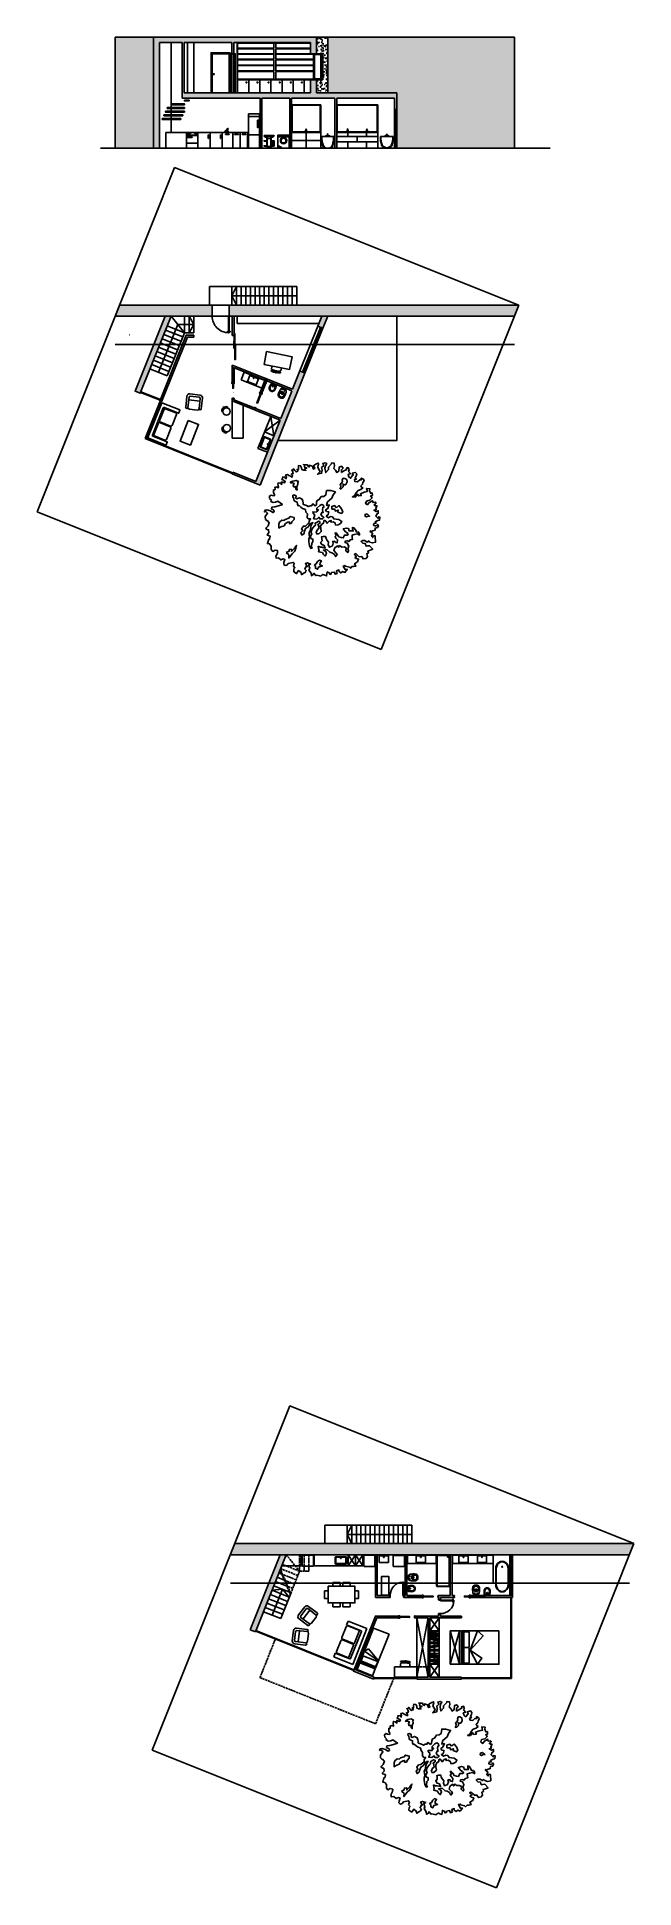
# Model space of a CAD drawing. Header units: millimetres. Extents: x -4534 to 16991, y -2575 to 14176.
# Drawn here: x 13770 to 16991, y 2086 to 12068 of the extents above; entities that cross this region are included whole.
import ezdxf

# ---------------------------------------------------------------- set-up
doc = ezdxf.new("R2010")
doc.units = ezdxf.units.MM
doc.linetypes.add('ACAD_ISO02W100', pattern=[15, 12, -3])
for name, color, linetype in [('Albero_foglie', 104, 'Continuous'), ('campitura', 254, 'Continuous'), ('Erba', 82, 'Continuous'), ('finestre', 140, 'Continuous'), ('MURO', 44, 'Continuous')]:
    doc.layers.add(name, color=color, linetype=linetype)

# ---------------------------------------------------------------- blocks, each defined once
blk = doc.blocks.new('3-rob-face')
at = {"color": 0, "linetype": 'ByBlock'}
for p, q in [((-3.2, 2), (3.2, 2)), ((-3.2, 2), (-3.2, 0)), ((-3.2, 0), (3.2, 0)), ((-3, 8.7), (-2.7, 10.8)), ((-3, 8.7), (-3, 2)), ((-3, 2.9), (-3, 2)), ((-1.9, 14.2), (-2.7, 10.8)), ((-1.6, 9.2), (-1.9, 9.4)), ((-1.6, 8.9), (-1.6, 9.2)), ((1.5, 8.9), (-1.6, 8.9)), ((-1.6, 8.9), (-1.4, 7.4)), ((-1.4, 7.4), (1.3, 7.4)), ((-0.8, 12.5), (-1.2, 10.7)), ((-0.9, 15), (-0.8, 15)), ((-0.6, 18.9), (-0.8, 15)), ((-0.8, 15), (-0.8, 12.5)), ((-0.4, 19.1), (0.4, 19.1)), ((0.6, 18.9), (0.8, 15)), ((0.8, 15), (0.8, 12.5)), ((0.9, 15), (0.8, 15)), ((0.8, 12.5), (1.2, 10.7)), ((1.3, 7.4), (1.5, 8.9)), ((1.5, 8.9), (1.6, 9.2)), ((1.6, 9.2), (1.9, 9.4)), ((1.9, 14.2), (2.7, 10.8)), ((2.8, 10.2), (2.7, 10.8)), ((3, 8.7), (2.8, 10.2)), ((3, 8.7), (3, 2)), ((3.2, 2), (3.2, 0)), ((3.2, 2), (3.2, 0))]:
    blk.add_line(p, q, dxfattribs=at)
for centre, radius, start, end in [((-0.9, 14), 1, 90.00001, 166.37055), ((-0.4, 18.9), 0.2, 90.00001, 177.93068), ((0.4, 18.9), 0.2, 2.06938, 90), ((0.9, 14), 1, 13.62946, 90)]:
    blk.add_arc(centre, radius, start, end, dxfattribs=at)

msp = doc.modelspace()

# ---------------------------------------------------------------- hatches: boundary and pattern name
h = msp.add_hatch()
h.set_pattern_fill('AR-CONC', color=256, scale=0.23)
h.paths.add_polyline_path([(15338.5, 12068), (15277.3, 12068), (15277.3, 11977.9), (15312.3, 11977.9), (15312.3, 11837.9), (15277.3, 11837.9), (15277.3, 11767.9), (15338.5, 11767.9)])
at = {"layer": 'campitura'}
h = msp.add_hatch(color=256, dxfattribs=at)
h.dxf.hatch_style = 1
h.paths.add_polyline_path([(15277.3, 12068), (14398.7, 12067.9), (14398.7, 11767.9), (14398.7, 11737.9), (14398.7, 11467.9), (14431, 11467.9), (14431, 11628.1), (14431, 11737.9), (14431, 12037.9), (14553.1, 12037.9), (14553.1, 11737.9), (14973.4, 11737.9), (14973.4, 11468), (14983.4, 11468), (14983.4, 11737.9), (15133.4, 11737.9), (15133.4, 11468), (15143.4, 11468), (15143.4, 11737.9), (15377.2, 11737.9), (15377.2, 11468), (15387.2, 11468), (15387.2, 11737.9), (15698.2, 11737.9), (15698.2, 11678.1), (15712.2, 11678.1), (15712.2, 11767.9), (15277.3, 11767.9), (15277.3, 11837.9), (15245, 11837.9), (15245, 11767.9), (14852.2, 11767.9), (14852.2, 11767.9), (14849.2, 11767.9), (14839.9, 11767.9), (14839.9, 11767.9), (14835.9, 11767.9), (14832, 11767.9), (14806.6, 11767.9), (14806.6, 11767.9), (14714.3, 11767.9), (14714.3, 11767.9), (14806.6, 11767.9), (14806.6, 11767.9), (14714.3, 11767.9), (14714.3, 11767.9), (14806.6, 11767.9), (14806.6, 11767.9), (14714.3, 11767.9), (14714.3, 11767.9), (14563.9, 11767.9), (14563.9, 12037.9), (14822, 12038), (14822, 11977.9), (14832, 11977.9), (14832, 12038), (15245, 12038), (15245, 12038), (14852.2, 12038), (14852.2, 12035), (15245, 12035), (15245, 12038), (14852.2, 12038), (14852.2, 12038), (15245, 12038), (15245, 11978), (15277.3, 11977.9)])
h = msp.add_hatch(dxfattribs=at)
h.set_pattern_fill('ANSI31', color=256)
h.paths.add_polyline_path([(15266.5, 11978), (15262.2, 11978), (15262.2, 11837.9), (15266.5, 11837.9)])
h = msp.add_hatch(dxfattribs=at)
h.set_pattern_fill('ANSI31', color=256)
h.paths.add_polyline_path([(15707.2, 11674.1), (15703.2, 11674.1), (15703.2, 11542.1), (15707.2, 11542.1)])
h.paths.add_polyline_path([(15707.2, 11678.1), (15703.2, 11678.1), (15703.2, 11674.1), (15707.2, 11674.1)])
h.paths.add_polyline_path([(15707.2, 11542.1), (15703.2, 11542.1), (15703.2, 11538.1), (15707.2, 11538.1)])
h = msp.add_hatch(color=256, dxfattribs=at)
h.dxf.hatch_style = 1
h.paths.add_polyline_path([(15712.2, 11538.1), (15698.2, 11538.1), (15698.2, 11468.1), (15712.2, 11468.1)])
h = msp.add_hatch(color=256, dxfattribs=at)
h.dxf.hatch_style = 1
h.paths.add_polyline_path([(14299.1, 10158.3), (14327, 10147.1), (14493.1, 10562.5), (14460.8, 10562.5)])
h = msp.add_hatch(color=256, dxfattribs=at)
h.dxf.hatch_style = 1
h.paths.add_polyline_path([(14832.9, 10562.5), (14822.9, 10562.5), (14822.9, 10459.2), (14832.9, 10459.2)])
h.paths.add_polyline_path([(15003.5, 10222.8), (15011.7, 10219.5), (14981.7, 10144), (14982.1, 10143.9), (15010, 10213.6), (15145, 10159.6), (15140.6, 10148.5), (15085.6, 10011), (14951.1, 10064.8), (14951.1, 10064.8), (14950.9, 10064.9), (14941.3, 10068.7), (14941.3, 10068.7), (14832.7, 10112.1), (14832.7, 10117.5), (14822.7, 10117.5), (14822.7, 10105.4), (15081.9, 10001.7), (14949.9, 9671.8), (14826.2, 9721.3), (14822.5, 9712), (14974, 9651.4), (15109.7, 9990.5), (15215.8, 10255.8), (15188, 10267), (15148.7, 10168.9), (14822.8, 10299.3), (14822.8, 10202.5), (14823.5, 10202.5), (14823.5, 10283.7), (14833, 10283.7), (14833, 10284.4), (15001.2, 10217.1)])
h.paths.add_polyline_path([(15338.5, 10562.5), (15306.2, 10562.5), (15284.5, 10508.2), (15312.3, 10497.1)])
h.paths.add_polyline_path([(14581.2, 10450.3), (14615.3, 10450.3), (14615.3, 10460.3), (14574.4, 10460.3), (14432.3, 10105), (14441.6, 10101.3)])
h = msp.add_hatch(color=256, dxfattribs=at)
h.dxf.hatch_style = 1
h.paths.add_polyline_path([(15114.7, 3883), (15082.4, 3883), (14920.8, 3478.8), (14948.6, 3467.7)])
h = msp.add_hatch(color=256, dxfattribs=at)
h.dxf.hatch_style = 1
h.paths.add_polyline_path([(15606, 3883), (15596, 3883), (15596, 3652.7), (15671.7, 3652.7), (15671.7, 3662.7), (15606, 3662.7)])
h.paths.add_polyline_path([(15756, 3662.7), (15752, 3662.7), (15752, 3652.7), (15770.4, 3652.7), (15770.4, 3662.7), (15766, 3662.7), (15766, 3883), (15756, 3883)])
h.paths.add_polyline_path([(15999.8, 3662.7), (15936.6, 3662.7), (15936.6, 3652.5), (15936.6, 3642.7), (15946.6, 3642.7), (15946.6, 3652.7), (16019.8, 3652.7), (16019.8, 3662.7), (16009.8, 3662.7), (16009.8, 3883), (15999.8, 3883)])
h = msp.add_hatch(color=256, dxfattribs=at)
h.dxf.hatch_style = 1
h.paths.add_polyline_path([(16334.8, 3652.7), (16334.8, 3662.7), (16104.8, 3662.9), (16104.8, 3662.2), (16186, 3662.2), (16186, 3653.4), (16104.8, 3653.3), (16104.8, 3652.6)])
h = msp.add_hatch(color=256, dxfattribs=at)
h.dxf.hatch_style = 1
h.paths.add_polyline_path([(15724.8, 3542.7), (15724.8, 3543.3), (15643.6, 3543.4), (15643.6, 3552.7), (15596, 3552.7), (15477.4, 3256.2), (15585.5, 3212.9), (15589.2, 3222.2), (15490.4, 3261.7), (15602.8, 3542.7)])
h = msp.add_hatch(color=256, dxfattribs=at)
h.dxf.hatch_style = 1
h.paths.add_polyline_path([(16059.8, 3212.9), (16059.8, 3222.9), (15889.8, 3222.9), (15889.8, 3542.7), (16059.8, 3542.7), (16059.8, 3552.7), (15946.6, 3552.7), (15946.6, 3562.4), (15936.6, 3562.4), (15936.6, 3552.7), (15809.8, 3552.7), (15809.8, 3542.7), (15879.8, 3542.7), (15879.8, 3222.9), (15819.8, 3222.9), (15819.8, 3212.9)])
at = {"layer": 'MURO'}
h = msp.add_hatch(dxfattribs=at)
h.set_pattern_fill('GRAVEL', color=256, scale=2)
h.paths.add_polyline_path([(16345.6, 12068.1), (15338.5, 12068), (15338.5, 11767.9), (15712.2, 11767.9), (15712.2, 11468.1), (16345.6, 11468.1)])
h.paths.add_polyline_path([(14398.7, 12067.9), (14191.5, 12067.9), (14191.5, 11467.9), (14398.7, 11467.9), (14398.7, 11627.9), (14398.7, 11737.9), (14398.7, 11767.9)])
h = msp.add_hatch(color=256, dxfattribs=at)
h.dxf.hatch_style = 1
h.paths.add_polyline_path([(14807.5, 10622.5), (14807.5, 10562.5), (16345.6, 10562.5), (16369.6, 10622.5)])
h.paths.add_polyline_path([(14715.2, 10562.5), (14715.2, 10622.5), (14215.5, 10622.5), (14191.5, 10562.5)])
h = msp.add_hatch(color=256, dxfattribs=at)
h.dxf.hatch_style = 1
h.paths.add_polyline_path([(16967.2, 3883), (16991.2, 3943), (14837.2, 3943), (14813.2, 3883)])

# ---------------------------------------------------------------- linework, layer by layer
for p, q in [((14398.7, 12067.9), (15338.5, 12068)), ((14398.7, 11767.9), (14398.7, 12067.9)), ((14431, 12037.9), (14553.1, 12037.9)), ((14431, 11737.9), (14431, 12037.9)), ((14493.1, 11688.1), (14493.1, 12037.9)), ((14553.1, 11737.9), (14553.1, 12037.9)), ((14563.9, 12037.9), (14822, 12038)), ((14563.9, 11767.9), (14563.9, 12037.9)), ((14581.2, 11767.9), (14581.2, 12037.9)), ((14615.3, 11767.9), (14615.3, 12037.9)), ((14811.6, 11982.9), (14811.6, 11767.9)), ((14822, 11767.9), (14822, 12038)), ((14832, 11767.9), (14832, 12038)), ((14832, 12038), (15245, 12038)), ((14849.2, 11767.9), (14849.2, 12038)), ((14852.2, 12038), (14852.2, 12008)), ((14852.2, 12038), (15245, 12038)), ((14852.2, 11840.9), (14852.2, 12038)), ((14852.2, 12035), (15245, 12035)), ((14852.2, 12008), (15048.6, 12008)), ((14852.2, 12005), (15048.6, 12005)), ((14852.2, 11962.9), (14852.2, 11992.9)), ((15048.6, 12035), (15048.6, 12008)), ((15048.6, 12005), (15048.6, 11978)), ((15058.6, 12035), (15058.6, 12008)), ((15058.6, 12008), (15245, 12008)), ((15058.6, 12005), (15245, 12005)), ((15058.6, 12005), (15058.6, 11978)), ((15245, 11977.9), (15245, 12038)), ((15277.3, 12068), (15277.3, 11977.9)), ((15338.5, 11767.9), (15338.5, 12068)), ((14806.6, 11977.9), (14806.6, 11767.9)), ((14822, 11977.9), (14832, 11977.9)), ((15048.6, 11978), (14852.2, 11978)), ((15048.6, 11975), (14852.2, 11975)), ((14852.2, 11948), (15048.6, 11948)), ((14852.2, 11945), (15048.6, 11945)), ((14852.2, 11902.9), (14852.2, 11932.9)), ((15048.6, 11917), (14852.2, 11918)), ((15048.6, 11914), (14852.2, 11915)), ((14852.2, 11885.9), (15048.6, 11885.9)), ((14852.2, 11882.9), (15048.6, 11882.9)), ((15048.6, 11975), (15048.6, 11948)), ((15048.6, 11945), (15048.6, 11917)), ((15048.6, 11914), (15048.6, 11885.9)), ((15048.6, 11882.9), (15048.6, 11840.9)), ((15245, 11978), (15058.6, 11978)), ((15262.2, 11975), (15058.6, 11975)), ((15058.6, 11975), (15058.6, 11948)), ((15058.6, 11948), (15262.2, 11948)), ((15058.6, 11945), (15262.2, 11945)), ((15058.6, 11945), (15058.6, 11916.9)), ((15262.2, 11915.9), (15058.6, 11916.9)), ((15262.2, 11912.9), (15058.6, 11913.9)), ((15058.6, 11913.9), (15058.6, 11885.9)), ((15058.6, 11885.9), (15262.2, 11885.9)), ((15058.6, 11882.9), (15262.2, 11882.9)), ((15058.6, 11882.9), (15058.6, 11840.9)), ((15312.3, 11977.9), (15245, 11978)), ((15262.2, 11837.9), (15262.2, 11978)), ((15301.6, 11973.9), (15262.2, 11974)), ((15266.5, 11837.9), (15266.5, 11978)), ((15301.6, 11841.9), (15301.6, 11973.9)), ((15303, 11837.9), (15303, 11977.9)), ((15312.3, 11977.9), (15312.3, 11837.9)), ((14849.2, 11767.9), (14849.2, 11837.9)), ((14852.2, 11840.9), (14852.2, 11870.9)), ((14852.2, 11840.9), (15048.6, 11840.9)), ((14852.2, 11837.9), (15245, 11837.9)), ((14852.2, 11767.9), (14852.2, 11837.9)), ((14852.2, 11837.9), (14912.2, 11837.9)), ((14912.2, 11837.9), (14912.2, 11767.9)), ((14972.2, 11837.9), (14972.2, 11767.9)), ((15032.2, 11837.9), (15032.2, 11767.9)), ((15058.6, 11840.9), (15262.2, 11841.9)), ((15092.2, 11837.9), (15092.2, 11767.9)), ((15152.2, 11837.9), (15152.2, 11767.9)), ((15212.2, 11837.9), (15212.2, 11767.9)), ((15245, 11837.9), (15312.3, 11837.9)), ((15245, 11767.9), (15245, 11837.9)), ((15262.2, 11841.9), (15301.6, 11841.9)), ((15277.3, 11837.9), (15277.3, 11767.9)), ((14398.7, 11737.9), (14398.7, 11767.9)), ((14398.7, 11467.9), (14398.7, 11737.9)), ((14431, 11468.1), (14431, 11737.9)), ((14493.1, 11668.1), (14493.1, 11683.1)), ((14973.4, 11737.9), (14553.1, 11737.9)), ((14822, 11767.9), (14563.9, 11767.9)), ((14580.2, 11767.9), (14614.4, 11767.9)), ((14614.4, 11767.9), (14714.3, 11767.9)), ((14714.3, 11767.9), (14806.6, 11767.9)), ((14806.6, 11767.9), (14832, 11767.9)), ((14832, 11767.9), (14849.2, 11767.9)), ((15245, 11767.9), (14832, 11767.9)), ((14849.2, 11767.9), (14852.2, 11767.9)), ((14973.4, 11468.1), (14973.4, 11737.9)), ((14983.4, 11468.1), (14983.4, 11737.9)), ((15133.4, 11737.9), (14983.4, 11737.9)), ((15133.4, 11468.1), (15133.4, 11737.9)), ((15143.4, 11468.1), (15143.4, 11737.9)), ((15377.2, 11737.9), (15143.4, 11737.9)), ((15300.7, 11703), (15143.4, 11703)), ((15712.2, 11767.9), (15277.3, 11767.9)), ((15300.7, 11553), (15300.7, 11703)), ((15377.2, 11468.1), (15377.2, 11737.9)), ((15698.2, 11737.9), (15387.2, 11737.9)), ((15387.2, 11468.1), (15387.2, 11737.9)), ((15387.2, 11703), (15608.7, 11703)), ((15608.7, 11468), (15608.7, 11703)), ((15698.2, 11468.1), (15698.2, 11737.9)), ((15712.2, 11767.9), (15712.2, 11468.1)), ((14398.7, 11467.9), (14398.7, 11627.9)), ((14431, 11468.1), (14431, 11628.1)), ((14444.6, 11628.1), (14546.8, 11628.1)), ((14444.6, 11623.1), (14444.6, 11628.1)), ((14444.6, 11623.1), (14546.8, 11623.1)), ((14453.9, 11648.1), (14556, 11648.1)), ((14453.9, 11643.1), (14453.9, 11648.1)), ((14453.9, 11643.1), (14556, 11643.1)), ((14493.1, 11648.1), (14493.1, 11663.1)), ((14493.1, 11628.1), (14493.1, 11643.1)), ((14493.1, 11553.1), (14493.1, 11623.1)), ((14537.5, 11628.1), (14537.5, 11623.1)), ((14546.8, 11648.1), (14546.8, 11643.1)), ((14546.8, 11628.1), (14546.8, 11623.1)), ((14556, 11668.1), (14556, 11663.1)), ((14556, 11648.1), (14556, 11643.1)), ((14970.6, 11653.1), (14910.6, 11653.1)), ((14910.6, 11653.1), (14910.6, 11468.1)), ((14970.6, 11468.1), (14970.6, 11653.1)), ((15712.2, 11678.1), (15698.2, 11678.1)), ((15703.2, 11538.1), (15703.2, 11678.1)), ((15703.2, 11674.1), (15707.2, 11674.1)), ((15707.2, 11538.1), (15707.2, 11678.1)), ((14465.9, 11553.1), (14576.5, 11553.1)), ((14465.9, 11553.1), (14465.9, 11467.9)), ((14576.5, 11553.1), (14576.5, 11468.5)), ((14638.5, 11553.1), (14576.5, 11553.1)), ((14638.5, 11538.4), (14576.5, 11538.4)), ((14638.5, 11536.4), (14576.5, 11536.4)), ((14638.5, 11495.5), (14576.5, 11495.5)), ((14581, 11546.6), (14581, 11548.3)), ((14581, 11548.3), (14582.7, 11548.3)), ((14582.7, 11546.6), (14581, 11546.6)), ((14581, 11525.7), (14581, 11530.7)), ((14581, 11530.7), (14607.9, 11530.7)), ((14607.9, 11525.7), (14581, 11525.7)), ((14582.3, 11529.4), (14582.3, 11525.7)), ((14606.6, 11529.4), (14582.3, 11529.4)), ((14582.7, 11548.3), (14584.4, 11548.3)), ((14582.7, 11548.3), (14582.7, 11546.6)), ((14584.4, 11546.6), (14582.7, 11546.6)), ((14584.4, 11548.3), (14586.1, 11548.3)), ((14584.4, 11548.3), (14584.4, 11546.6)), ((14586.1, 11546.6), (14584.4, 11546.6)), ((14586.1, 11548.3), (14587.8, 11548.3)), ((14586.1, 11548.3), (14586.1, 11546.6)), ((14587.8, 11546.6), (14586.1, 11546.6)), ((14587.8, 11548.3), (14589.4, 11548.3)), ((14587.8, 11548.3), (14587.8, 11546.6)), ((14589.4, 11546.6), (14587.8, 11546.6)), ((14589.4, 11548.3), (14591.1, 11548.3)), ((14589.4, 11548.3), (14589.4, 11546.6)), ((14591.1, 11546.6), (14589.4, 11546.6)), ((14591.1, 11548.3), (14592.8, 11548.3)), ((14591.1, 11548.3), (14591.1, 11546.6)), ((14592.8, 11546.6), (14591.1, 11546.6)), ((14592.8, 11548.3), (14594.5, 11548.3)), ((14592.8, 11548.3), (14592.8, 11546.6)), ((14594.5, 11546.6), (14592.8, 11546.6)), ((14594.5, 11548.3), (14596.2, 11548.3)), ((14594.5, 11548.3), (14594.5, 11546.6)), ((14596.2, 11546.6), (14594.5, 11546.6)), ((14596.2, 11548.3), (14597.9, 11548.3)), ((14596.2, 11548.3), (14596.2, 11546.6)), ((14597.9, 11546.6), (14596.2, 11546.6)), ((14597.9, 11548.3), (14597.9, 11546.6)), ((14606.6, 11525.7), (14606.6, 11529.4)), ((14607.9, 11530.7), (14607.9, 11525.7)), ((14621.2, 11546.6), (14621.2, 11548.3)), ((14621.2, 11548.3), (14634, 11548.3)), ((14634, 11546.6), (14621.2, 11546.6)), ((14634, 11548.3), (14634, 11546.6)), ((14638.5, 11553.1), (14906.3, 11553.1)), ((14638.5, 11468.5), (14638.5, 11553.1)), ((14696.1, 11540), (14694.1, 11540)), ((14694.1, 11540), (14694.1, 11520)), ((14694.1, 11520), (14696.1, 11520)), ((14696.1, 11530), (14696.1, 11540)), ((14696.1, 11520), (14696.1, 11530)), ((14703.9, 11553.1), (14703.9, 11468.5)), ((14761.5, 11540), (14759.5, 11540)), ((14759.5, 11540), (14759.5, 11520)), ((14759.5, 11520), (14761.5, 11520)), ((14761.5, 11530), (14761.5, 11540)), ((14761.5, 11520), (14761.5, 11530)), ((14769.4, 11553.1), (14769.4, 11468.5)), ((14785.1, 11561.3), (14784.1, 11559.4)), ((14784.1, 11559.4), (14784.4, 11557.6)), ((14784.4, 11557.6), (14785, 11557.9)), ((14784.4, 11557.6), (14788.4, 11555.7)), ((14785, 11557.9), (14788.2, 11556.6)), ((14786.7, 11562.2), (14785.1, 11561.3)), ((14796.2, 11545.1), (14786.2, 11545.1)), ((14786.2, 11545.1), (14786.2, 11543.1)), ((14786.2, 11543.1), (14806.2, 11543.1)), ((14788.2, 11562.2), (14786.7, 11562.2)), ((14786.7, 11558.5), (14787.1, 11559.5)), ((14786.7, 11558.5), (14789.2, 11557.1)), ((14787.1, 11559.5), (14787.9, 11560)), ((14787.9, 11560), (14789.8, 11558.3)), ((14788.2, 11562.2), (14788, 11561.1)), ((14788, 11561.1), (14790, 11559)), ((14790.9, 11558.7), (14788.2, 11562.2)), ((14789.2, 11555.8), (14789.2, 11555.4)), ((14790, 11554.7), (14790, 11553.1)), ((14790, 11553.1), (14796.2, 11553.1)), ((14790.9, 11558.7), (14791.3, 11559)), ((14791.2, 11559.4), (14791.3, 11559)), ((14791.3, 11559), (14794.9, 11559)), ((14794.8, 11560.5), (14794.9, 11559)), ((14795.3, 11558.7), (14794.9, 11559)), ((14795.3, 11558.7), (14798, 11562.2)), ((14798.1, 11561.1), (14796.2, 11559)), ((14796.2, 11554.7), (14796.2, 11553.1)), ((14806.2, 11545.1), (14796.2, 11545.1)), ((14798.2, 11560), (14796.4, 11558.3)), ((14796.9, 11555.8), (14796.9, 11555.4)), ((14799.4, 11558.5), (14797, 11557.1)), ((14801.8, 11557.6), (14797.7, 11555.7)), ((14801.1, 11557.9), (14797.9, 11556.6)), ((14798, 11562.2), (14798.1, 11561.1)), ((14798, 11562.2), (14799.4, 11562.2)), ((14799, 11559.5), (14798.2, 11560)), ((14799, 11570.7), (14798.9, 11570.8)), ((14799.4, 11558.5), (14799, 11559.5)), ((14799.4, 11562.2), (14801.1, 11561.3)), ((14800.6, 11572.5), (14801, 11572.3)), ((14800.9, 11574.1), (14801.1, 11574.1)), ((14801.1, 11574.1), (14801.2, 11574)), ((14801.1, 11561.3), (14802, 11559.4)), ((14801.8, 11557.6), (14801.1, 11557.9)), ((14801.2, 11574), (14801.9, 11572.5)), ((14801.8, 11572.3), (14801.6, 11572.2)), ((14801.8, 11571.8), (14801.9, 11572.4)), ((14801.9, 11572.4), (14801.8, 11572.3)), ((14802, 11559.4), (14801.8, 11557.6)), ((14801.9, 11572.5), (14801.9, 11572.4)), ((14806.2, 11543.1), (14806.2, 11545.1)), ((14826.3, 11553.1), (14826.3, 11468)), ((14846.3, 11545.1), (14836.3, 11545.1)), ((14836.3, 11545.1), (14836.3, 11543.1)), ((14836.3, 11543.1), (14856.3, 11543.1)), ((14856.3, 11545.1), (14846.3, 11545.1)), ((14856.3, 11543.1), (14856.3, 11545.1)), ((14866.3, 11553.1), (14866.3, 11468)), ((14866.3, 11553.1), (14906.3, 11553.1)), ((14886.3, 11545.1), (14876.3, 11545.1)), ((14876.3, 11545.1), (14876.3, 11543.1)), ((14876.3, 11543.1), (14896.3, 11543.1)), ((14896.3, 11545.1), (14886.3, 11545.1)), ((14896.3, 11543.1), (14896.3, 11545.1)), ((14906.3, 11468.1), (14906.3, 11553.1)), ((15022.2, 11533.5), (14995.4, 11533.5)), ((15022.2, 11535.3), (14996.4, 11535.3)), ((15012.4, 11521.4), (15010.5, 11523.3)), ((15010.5, 11508.8), (15010.5, 11506.9)), ((15010.5, 11481.9), (15010.5, 11480)), ((15012.4, 11477.6), (15012.4, 11521.4)), ((15012.4, 11521.4), (15022.2, 11521.4)), ((15012.6, 11518.9), (15012.6, 11521.2)), ((15012.6, 11521.2), (15014.9, 11521.2)), ((15014.9, 11518.9), (15012.6, 11518.9)), ((15014.9, 11480.1), (15012.6, 11480.1)), ((15012.6, 11480.1), (15012.6, 11477.8)), ((15014.9, 11521.2), (15014.9, 11518.9)), ((15014.9, 11477.8), (15014.9, 11480.1)), ((15019, 11523.3), (15025.3, 11523.3)), ((15022.2, 11535.3), (15048, 11535.3)), ((15022.2, 11533.5), (15049, 11533.5)), ((15031.9, 11521.4), (15022.2, 11521.4)), ((15027.5, 11519.7), (15027.5, 11521.4)), ((15030, 11519.7), (15027.5, 11519.7)), ((15030, 11521.4), (15030, 11519.7)), ((15031.9, 11521.4), (15033.9, 11523.3)), ((15031.9, 11477.6), (15031.9, 11521.4)), ((15033.9, 11506.9), (15046.9, 11506.9)), ((15033.9, 11495.3, 0), (15046.9, 11495.3, 0)), ((15033.9, 11493.4, 0), (15046.9, 11493.4, 0)), ((15033.9, 11481.9), (15046.9, 11481.9)), ((15039.1, 11500.3, 0), (15039.1, 11502, 0)), ((15039.1, 11502, 0), (15041.6, 11502, 0)), ((15041.6, 11500.3, 0), (15039.1, 11500.3, 0)), ((15039.1, 11486.8, 0), (15039.1, 11488.5, 0)), ((15039.1, 11488.5, 0), (15041.6, 11488.5, 0)), ((15041.6, 11486.8, 0), (15039.1, 11486.8, 0)), ((15041.6, 11502, 0), (15041.6, 11500.3, 0)), ((15041.6, 11488.5, 0), (15041.6, 11486.8, 0)), ((15046.9, 11506.9), (15048.8, 11508.8)), ((15046.9, 11481.9), (15046.9, 11506.9)), ((15046.9, 11481.9), (15048.8, 11480)), ((15070.1, 11530.6), (15130.1, 11530.6)), ((15070.1, 11529.6), (15130.1, 11529.6)), ((15300.7, 11553), (15143.4, 11553)), ((15143.4, 11510.6), (15300.7, 11510.5)), ((15222.1, 11553), (15222.1, 11468.1)), ((15300.7, 11468), (15300.7, 11553)), ((15303.6, 11531.3), (15373.6, 11531.3)), ((15328.7, 11536), (15328, 11536)), ((15328, 11535.5), (15328, 11536)), ((15328, 11535.9), (15328, 11535.6)), ((15328, 11535.5), (15328.7, 11535.5)), ((15328.7, 11536), (15328.7, 11535.4)), ((15331.5, 11536.3), (15329, 11536.1)), ((15329, 11535.7), (15329, 11536.1)), ((15329, 11535.4), (15329, 11535.7)), ((15329, 11535.4), (15331.5, 11535.2)), ((15331.4, 11531.7), (15330.6, 11531.5)), ((15330.6, 11531.5), (15330.6, 11531.3)), ((15330.6, 11531.5), (15332.5, 11531.5)), ((15330.6, 11531.3), (15332.5, 11531.3)), ((15331.4, 11531.7), (15332.5, 11531.7)), ((15331.5, 11536.3), (15331.5, 11535.2)), ((15331.5, 11533), (15331.5, 11532.9)), ((15333.6, 11533), (15331.5, 11533)), ((15331.5, 11532.9), (15331.6, 11532.9)), ((15331.5, 11532.9), (15331.5, 11532.9)), ((15331.5, 11532.2), (15331.5, 11532.9)), ((15331.5, 11532.2), (15331.5, 11532.1)), ((15331.5, 11532.2), (15331.5, 11532.2)), ((15331.6, 11532.2), (15331.5, 11532.2)), ((15331.5, 11532.1), (15332.5, 11532.1)), ((15331.6, 11535.7), (15331.6, 11536.2)), ((15331.6, 11535.3), (15331.6, 11535.7)), ((15332, 11534), (15331.6, 11533)), ((15331.6, 11532.9), (15331.7, 11532.9)), ((15331.6, 11532.2), (15331.6, 11532.9)), ((15331.8, 11532.2), (15331.6, 11532.2)), ((15331.6, 11532.1), (15331.6, 11531.8)), ((15331.6, 11531.8), (15332.5, 11531.8)), ((15332, 11536), (15331.7, 11536)), ((15331.7, 11535.7), (15331.7, 11536)), ((15331.7, 11535.5), (15331.7, 11535.7)), ((15331.7, 11535.5), (15332, 11535.5)), ((15331.9, 11534.6), (15331.7, 11534.5)), ((15331.7, 11534.5), (15331.7, 11534.3)), ((15331.7, 11534.5), (15332.5, 11534.5)), ((15331.7, 11534.3), (15332.5, 11534.3)), ((15331.7, 11532.9), (15331.8, 11532.9)), ((15331.8, 11532.9), (15332, 11532.9)), ((15331.9, 11532.2), (15331.8, 11532.2)), ((15331.9, 11534.6), (15332.5, 11534.6)), ((15332, 11532.2), (15331.9, 11532.2)), ((15332, 11535.7), (15332, 11536)), ((15332, 11535.5), (15332, 11535.7)), ((15332, 11534), (15332.5, 11534)), ((15332, 11532.9), (15332.3, 11532.9)), ((15332, 11532.2), (15332, 11532.9)), ((15332.3, 11532.2), (15332, 11532.2)), ((15332.1, 11535.1), (15332.5, 11535.1)), ((15332.3, 11535.2), (15332.3, 11535.1)), ((15332.8, 11535.2), (15332.3, 11535.2)), ((15332.3, 11532.9), (15332.3, 11532.9)), ((15332.3, 11532.9), (15332.5, 11532.9)), ((15332.3, 11532.2), (15332.3, 11532.9)), ((15332.5, 11532.2), (15332.3, 11532.2)), ((15332.3, 11532.2), (15332.3, 11532.2)), ((15332.5, 11535.1), (15332.9, 11535.1)), ((15332.5, 11534.6), (15333.2, 11534.6)), ((15332.5, 11534.5), (15333.4, 11534.5)), ((15332.5, 11534.3), (15333.4, 11534.3)), ((15332.5, 11534), (15333.1, 11534)), ((15332.5, 11532.9), (15332.7, 11532.9)), ((15332.7, 11532.2), (15332.5, 11532.2)), ((15332.5, 11532.1), (15333.6, 11532.1)), ((15332.5, 11531.8), (15333.5, 11531.8)), ((15332.5, 11531.7), (15333.7, 11531.7)), ((15332.5, 11531.5), (15334.4, 11531.5)), ((15332.5, 11531.3), (15334.4, 11531.3)), ((15332.7, 11532.9), (15332.8, 11532.9)), ((15332.8, 11532.2), (15332.7, 11532.2)), ((15332.8, 11535.1), (15332.8, 11535.2)), ((15332.8, 11532.9), (15333.1, 11532.9)), ((15332.8, 11532.2), (15332.8, 11532.9)), ((15333.1, 11532.2), (15332.8, 11532.2)), ((15333.3, 11536), (15333.1, 11536)), ((15333.1, 11535.7), (15333.1, 11536)), ((15333.1, 11535.5), (15333.1, 11535.7)), ((15333.1, 11535.5), (15333.3, 11535.5)), ((15333.5, 11533), (15333.1, 11534)), ((15333.1, 11532.9), (15333.2, 11532.9)), ((15333.1, 11532.2), (15333.1, 11532.9)), ((15333.3, 11532.2), (15333.1, 11532.2)), ((15333.4, 11534.5), (15333.2, 11534.6)), ((15333.2, 11532.9), (15333.3, 11532.9)), ((15333.3, 11536), (15333.3, 11535.7)), ((15333.3, 11535.7), (15333.3, 11535.5)), ((15333.3, 11532.9), (15333.5, 11532.9)), ((15333.4, 11532.2), (15333.3, 11532.2)), ((15333.6, 11536.3), (15333.4, 11536)), ((15333.4, 11535.7), (15333.4, 11536)), ((15333.4, 11535.5), (15333.4, 11535.7)), ((15333.4, 11535.5), (15333.6, 11535.1)), ((15333.4, 11534.3), (15333.4, 11534.5)), ((15333.5, 11532.2), (15333.4, 11532.2)), ((15333.5, 11532.9), (15333.6, 11532.9)), ((15333.5, 11532.2), (15333.5, 11532.9)), ((15333.6, 11532.2), (15333.5, 11532.2)), ((15333.5, 11531.8), (15333.5, 11532.1)), ((15333.6, 11535.7), (15333.6, 11536.3)), ((15333.6, 11535.1), (15333.6, 11535.7)), ((15333.6, 11532.9), (15333.6, 11533)), ((15333.6, 11532.9), (15333.6, 11532.9)), ((15333.6, 11532.2), (15333.6, 11532.9)), ((15333.6, 11532.1), (15333.6, 11532.2)), ((15333.6, 11532.2), (15333.6, 11532.2)), ((15334.4, 11531.5), (15333.7, 11531.7)), ((15333.9, 11535.7), (15333.9, 11536.2)), ((15333.9, 11535.3), (15333.9, 11535.7)), ((15334.4, 11531.3), (15334.4, 11531.5)), ((15337.4, 11531.7), (15336.7, 11531.5)), ((15336.7, 11531.5), (15336.7, 11531.3)), ((15336.7, 11531.5), (15340.5, 11531.5)), ((15336.7, 11531.3), (15340.5, 11531.3)), ((15337.3, 11540.1), (15337, 11539.7)), ((15337, 11539.7), (15337.5, 11537.7)), ((15337, 11539.7), (15337.6, 11539.7)), ((15337.4, 11533.2), (15337.1, 11532.7)), ((15337.1, 11532.7), (15340.2, 11532.7)), ((15337.1, 11532.5), (15337.4, 11532.3)), ((15337.1, 11532.5), (15340.2, 11532.5)), ((15337.3, 11540.1), (15337.6, 11540.1)), ((15337.4, 11538.9), (15337.5, 11539.1)), ((15337.4, 11538.8), (15337.4, 11538.9)), ((15337.4, 11538.7), (15337.4, 11538.8)), ((15337.4, 11538.6), (15337.4, 11538.7)), ((15337.4, 11538.5), (15337.4, 11538.6)), ((15337.4, 11538.4), (15337.4, 11538.5)), ((15337.5, 11538.3), (15337.4, 11538.4)), ((15337.5, 11536.4), (15337.4, 11533.2)), ((15337.4, 11533.2), (15339.9, 11533.2)), ((15337.4, 11532.3), (15337.4, 11531.7)), ((15337.4, 11532.3), (15339.9, 11532.3)), ((15337.4, 11531.7), (15339.9, 11531.7)), ((15337.6, 11539.4), (15337.5, 11539.2)), ((15337.5, 11539.2), (15337.5, 11539.1)), ((15337.5, 11539.1), (15337.5, 11539.1)), ((15337.5, 11539.1), (15337.5, 11539)), ((15337.5, 11539.1), (15337.5, 11539.1)), ((15337.5, 11539), (15337.5, 11539)), ((15337.5, 11539), (15337.5, 11539)), ((15337.5, 11539), (15337.5, 11539)), ((15337.6, 11538.1), (15337.5, 11538.3)), ((15337.5, 11537.7), (15337.5, 11536.7)), ((15337.5, 11537.7), (15338.5, 11537.7)), ((15339.8, 11536.7), (15337.5, 11536.7)), ((15337.5, 11536.4), (15339.8, 11536.4)), ((15337.7, 11540.9), (15337.6, 11540.6)), ((15337.6, 11540.6), (15337.6, 11540.4)), ((15337.6, 11540.4), (15337.6, 11540.1)), ((15337.6, 11540.1), (15337.6, 11540)), ((15337.6, 11540), (15337.6, 11539.9)), ((15337.6, 11539.9), (15337.6, 11539.8)), ((15337.6, 11539.8), (15337.6, 11539.6)), ((15337.6, 11539.6), (15337.6, 11539.5)), ((15337.6, 11539.5), (15337.6, 11539.4)), ((15337.8, 11538), (15337.6, 11538.1)), ((15337.8, 11543.3), (15337.7, 11542.8)), ((15337.7, 11542.8), (15337.7, 11542.4)), ((15337.7, 11542.4), (15337.7, 11541.9)), ((15337.7, 11541.9), (15337.7, 11541.6)), ((15337.7, 11541.6), (15337.7, 11541.2)), ((15337.7, 11541.2), (15337.7, 11540.9)), ((15337.9, 11544.6), (15337.8, 11544.4)), ((15337.8, 11544.4), (15337.8, 11544.2)), ((15337.8, 11544.2), (15337.8, 11544)), ((15337.8, 11544), (15337.8, 11543.7)), ((15337.8, 11543.7), (15337.8, 11543.3)), ((15337.8, 11543.3), (15337.8, 11543.3)), ((15337.9, 11537.9), (15337.8, 11538)), ((15338, 11545), (15337.9, 11545)), ((15337.9, 11545), (15337.9, 11544.9)), ((15337.9, 11544.9), (15337.9, 11544.8)), ((15337.9, 11544.8), (15337.9, 11544.7)), ((15337.9, 11544.7), (15337.9, 11544.6)), ((15337.9, 11544.4), (15337.9, 11544.4)), ((15337.9, 11544.4), (15337.9, 11544.4)), ((15337.9, 11544.4), (15338, 11544.2)), ((15338, 11542.6), (15337.9, 11542.6)), ((15337.9, 11542.6), (15337.9, 11542.5)), ((15337.9, 11542.5), (15337.9, 11542.5)), ((15337.9, 11542.5), (15337.9, 11542.4)), ((15337.9, 11542.4), (15337.9, 11542.4)), ((15337.9, 11542.4), (15337.9, 11542.3)), ((15337.9, 11542.3), (15338, 11542.3)), ((15338.1, 11537.8), (15337.9, 11537.9)), ((15338.1, 11545.1), (15338, 11545.1)), ((15338, 11545.1), (15338, 11545)), ((15338, 11544.2), (15338, 11544.1)), ((15338, 11544.1), (15338, 11543.9)), ((15338, 11543.9), (15338, 11543.7)), ((15338, 11543.7), (15338, 11543.5)), ((15338, 11543.5), (15338, 11543.3)), ((15338, 11543.3), (15338, 11543.1)), ((15338, 11543.1), (15338, 11543)), ((15338, 11543), (15338, 11542.8)), ((15338, 11542.8), (15338, 11542.8)), ((15338, 11542.8), (15338, 11542.7)), ((15338.1, 11542.7), (15338, 11542.6)), ((15338, 11542.7), (15338, 11542.7)), ((15338, 11542.7), (15338, 11542.7)), ((15338, 11542.7), (15338, 11542.7)), ((15338, 11542.3), (15338.2, 11541.3)), ((15338, 11542.3), (15338, 11542.3)), ((15338, 11542.3), (15338.1, 11542.2)), ((15338, 11542.3), (15338.1, 11542.3)), ((15338.2, 11545.2), (15338.1, 11545.1)), ((15338.2, 11542.7), (15338.1, 11542.7)), ((15338.1, 11542.7), (15338.1, 11542.7)), ((15338.1, 11542.3), (15338.1, 11542.4)), ((15338.1, 11542.4), (15338.2, 11542.4)), ((15338.1, 11542.3), (15338.1, 11542.3)), ((15338.3, 11537.8), (15338.1, 11537.8)), ((15338.3, 11545.3), (15338.2, 11545.2)), ((15338.3, 11542.7), (15338.2, 11542.7)), ((15338.2, 11542.4), (15338.3, 11542.4)), ((15338.2, 11541.3), (15338.2, 11541.4)), ((15338.2, 11541.4), (15338.2, 11541.4)), ((15338.2, 11541.4), (15338.2, 11541.4)), ((15338.2, 11541.4), (15338.3, 11541.4)), ((15338.3, 11541.3), (15338.2, 11541.3)), ((15338.2, 11541.3), (15338.2, 11541.3)), ((15338.2, 11541.3), (15338.2, 11541.3)), ((15338.5, 11545.4), (15338.3, 11545.3)), ((15338.4, 11542.7), (15338.3, 11542.7)), ((15338.3, 11542.4), (15338.4, 11542.4)), ((15338.3, 11541.4), (15338.4, 11541.4)), ((15338.4, 11541.2), (15338.3, 11541.3)), ((15338.5, 11537.7), (15338.3, 11537.8)), ((15338.5, 11542.7), (15338.4, 11542.7)), ((15338.4, 11542.4), (15338.5, 11542.4)), ((15338.4, 11541.4), (15338.5, 11541.5)), ((15338.4, 11541.4), (15338.4, 11541.4)), ((15338.5, 11541.2), (15338.4, 11541.2)), ((15338.4, 11541.2), (15338.4, 11541.2)), ((15338.7, 11545.4), (15338.5, 11545.4)), ((15338.6, 11542.7), (15338.5, 11542.7)), ((15338.5, 11542.4), (15338.6, 11542.4)), ((15338.5, 11541.5), (15338.6, 11541.5)), ((15338.6, 11541.2), (15338.5, 11541.2)), ((15338.6, 11537.7), (15338.5, 11537.7)), ((15338.8, 11542.7), (15338.6, 11542.7)), ((15338.6, 11542.4), (15338.7, 11542.4)), ((15338.6, 11541.5), (15338.7, 11541.5)), ((15338.7, 11541.2), (15338.6, 11541.2)), ((15338.8, 11537.7), (15338.6, 11537.7)), ((15338.9, 11545.3), (15338.7, 11545.4)), ((15338.7, 11542.4), (15338.8, 11542.4)), ((15338.7, 11541.5), (15338.8, 11541.4)), ((15338.8, 11541.2), (15338.7, 11541.2)), ((15338.9, 11542.7), (15338.8, 11542.7)), ((15338.8, 11542.4), (15338.9, 11542.4)), ((15338.8, 11541.4), (15338.9, 11541.4)), ((15338.9, 11541.2), (15338.8, 11541.2)), ((15339, 11537.7), (15338.8, 11537.7)), ((15338.8, 11537.7), (15339.8, 11537.7)), ((15339.1, 11545.3), (15338.9, 11545.3)), ((15339, 11542.7), (15338.9, 11542.7)), ((15338.9, 11542.4), (15339, 11542.4)), ((15338.9, 11541.4), (15339, 11541.4)), ((15339, 11541.3), (15338.9, 11541.2)), ((15339.1, 11542.7), (15339, 11542.7)), ((15339, 11542.4), (15339.1, 11542.4)), ((15339, 11541.4), (15339.1, 11541.4)), ((15339.1, 11541.3), (15339, 11541.3)), ((15339.2, 11537.8), (15339, 11537.7)), ((15339.2, 11545.2), (15339.1, 11545.3)), ((15339.2, 11542.7), (15339.1, 11542.7)), ((15339.1, 11542.4), (15339.2, 11542.4)), ((15339.1, 11541.3), (15339.2, 11542.3)), ((15339.1, 11541.4), (15339.1, 11541.4)), ((15339.1, 11541.4), (15339.1, 11541.4)), ((15339.1, 11541.4), (15339.1, 11541.3)), ((15339.1, 11541.3), (15339.1, 11541.3)), ((15339.1, 11541.3), (15339.1, 11541.3)), ((15339.3, 11545), (15339.2, 11545.2)), ((15339.2, 11542.9), (15339.3, 11543)), ((15339.2, 11542.8), (15339.2, 11542.9)), ((15339.2, 11542.9), (15339.2, 11542.9)), ((15339.2, 11542.7), (15339.2, 11542.8)), ((15339.3, 11542.6), (15339.2, 11542.7)), ((15339.2, 11542.7), (15339.2, 11542.7)), ((15339.2, 11542.7), (15339.2, 11542.7)), ((15339.2, 11542.7), (15339.2, 11542.7)), ((15339.2, 11542.4), (15339.2, 11542.3)), ((15339.2, 11542.2), (15339.3, 11542.3)), ((15339.2, 11542.3), (15339.2, 11542.3)), ((15339.2, 11542.3), (15339.2, 11542.3)), ((15339.3, 11537.9), (15339.2, 11537.8)), ((15339.3, 11544.9), (15339.3, 11545)), ((15339.4, 11544.9), (15339.3, 11544.9)), ((15339.3, 11544.4), (15339.3, 11544.5)), ((15339.3, 11544.3), (15339.3, 11544.4)), ((15339.3, 11544.4), (15339.3, 11544.4)), ((15339.3, 11544.4), (15339.3, 11544.4)), ((15339.3, 11544.2), (15339.3, 11544.3)), ((15339.3, 11544.1), (15339.3, 11544.2)), ((15339.3, 11543.9), (15339.3, 11544.1)), ((15339.3, 11543.8), (15339.3, 11543.9)), ((15339.3, 11543.6), (15339.3, 11543.8)), ((15339.3, 11543.4), (15339.3, 11543.6)), ((15339.3, 11543.1), (15339.3, 11543.4)), ((15339.3, 11543), (15339.3, 11543.1)), ((15339.3, 11543), (15339.3, 11543)), ((15339.4, 11542.6), (15339.3, 11542.6)), ((15339.3, 11542.6), (15339.3, 11542.6)), ((15339.3, 11542.3), (15339.3, 11542.3)), ((15339.3, 11542.3), (15339.4, 11542.3)), ((15339.5, 11538), (15339.3, 11537.9)), ((15339.4, 11544.8), (15339.4, 11544.9)), ((15339.4, 11544.7), (15339.4, 11544.8)), ((15339.4, 11544.5), (15339.4, 11544.7)), ((15339.5, 11544.3), (15339.4, 11544.5)), ((15339.4, 11542.5), (15339.4, 11542.6)), ((15339.4, 11542.4), (15339.4, 11542.5)), ((15339.4, 11542.3), (15339.4, 11542.4)), ((15339.4, 11542.4), (15339.4, 11542.4)), ((15339.5, 11544.1), (15339.5, 11544.3)), ((15339.5, 11543.8), (15339.5, 11544.1)), ((15339.5, 11543.4), (15339.5, 11543.8)), ((15339.5, 11543.1), (15339.5, 11543.4)), ((15339.5, 11542.8), (15339.5, 11543.1)), ((15339.5, 11542.5), (15339.5, 11542.8)), ((15339.6, 11542.1), (15339.5, 11542.5)), ((15339.7, 11538.1), (15339.5, 11538)), ((15339.6, 11541.7), (15339.6, 11542.1)), ((15339.6, 11541.4), (15339.6, 11541.7)), ((15339.6, 11541.1), (15339.6, 11541.4)), ((15339.6, 11540.8), (15339.6, 11541.1)), ((15339.6, 11540.6), (15339.6, 11540.8)), ((15339.7, 11540.4), (15339.6, 11540.6)), ((15339.7, 11540.2), (15339.7, 11540.4)), ((15339.7, 11540), (15339.7, 11540.2)), ((15339.7, 11540.1), (15340, 11540.1)), ((15339.7, 11539.8), (15339.7, 11540)), ((15339.7, 11539.7), (15339.7, 11539.8)), ((15339.7, 11539.5), (15339.7, 11539.7)), ((15339.7, 11539.7), (15340.3, 11539.7)), ((15339.7, 11539.3), (15339.7, 11539.5)), ((15339.7, 11539.2), (15339.7, 11539.3)), ((15339.7, 11539.1), (15339.7, 11539.2)), ((15339.7, 11539.2), (15339.7, 11539.1)), ((15339.8, 11539), (15339.7, 11539.1)), ((15339.7, 11539.1), (15339.8, 11539)), ((15339.8, 11538.2), (15339.7, 11538.1)), ((15339.8, 11537.7), (15340.3, 11539.7)), ((15339.8, 11539), (15339.8, 11539)), ((15339.8, 11539), (15339.8, 11539)), ((15339.8, 11539), (15339.9, 11538.8)), ((15339.9, 11538.4), (15339.8, 11538.3)), ((15339.8, 11538.3), (15339.8, 11538.2)), ((15339.8, 11536.7), (15339.8, 11537.7)), ((15339.9, 11533.2), (15339.8, 11536.4)), ((15339.9, 11538.8), (15339.9, 11538.7)), ((15339.9, 11538.7), (15339.9, 11538.7)), ((15339.9, 11538.7), (15339.9, 11538.6)), ((15339.9, 11538.6), (15339.9, 11538.4)), ((15340.2, 11532.7), (15339.9, 11533.2)), ((15339.9, 11532.3), (15340.2, 11532.5)), ((15339.9, 11531.7), (15339.9, 11532.3)), ((15340.5, 11531.5), (15339.9, 11531.7)), ((15340.3, 11539.7), (15340, 11540.1)), ((15340.5, 11531.3), (15340.5, 11531.5)), ((15343.6, 11531.7), (15342.8, 11531.5)), ((15342.8, 11531.5), (15342.8, 11531.3)), ((15344.7, 11531.5), (15342.8, 11531.5)), ((15344.7, 11531.3), (15342.8, 11531.3)), ((15343.3, 11535.7), (15343.3, 11536.2)), ((15343.3, 11535.3), (15343.3, 11535.7)), ((15344.7, 11531.7), (15343.6, 11531.7)), ((15343.9, 11536), (15343.7, 11536.3)), ((15343.7, 11535.7), (15343.7, 11536.3)), ((15343.7, 11535.1), (15343.7, 11535.7)), ((15343.7, 11535.1), (15343.9, 11535.5)), ((15343.7, 11533), (15343.7, 11532.9)), ((15343.7, 11533), (15345.7, 11533)), ((15343.8, 11532.9), (15343.7, 11532.9)), ((15343.7, 11532.9), (15343.7, 11532.9)), ((15343.7, 11532.2), (15343.7, 11532.9)), ((15343.7, 11532.2), (15343.7, 11532.1)), ((15343.7, 11532.2), (15343.7, 11532.2)), ((15343.7, 11532.2), (15343.8, 11532.2)), ((15344.7, 11532.1), (15343.7, 11532.1)), ((15344.2, 11534), (15343.8, 11533)), ((15344, 11532.9), (15343.8, 11532.9)), ((15343.8, 11532.2), (15343.8, 11532.9)), ((15343.8, 11532.2), (15343.9, 11532.2)), ((15343.8, 11532.1), (15343.8, 11531.8)), ((15344.7, 11531.8), (15343.8, 11531.8)), ((15343.9, 11535.7), (15343.9, 11536)), ((15343.9, 11535.5), (15343.9, 11535.7)), ((15344.1, 11534.6), (15343.9, 11534.5)), ((15343.9, 11534.5), (15343.9, 11534.3)), ((15344.7, 11534.5), (15343.9, 11534.5)), ((15344.7, 11534.3), (15343.9, 11534.3)), ((15343.9, 11532.2), (15344, 11532.2)), ((15344.2, 11536), (15344, 11536)), ((15344, 11536), (15344, 11535.7)), ((15344, 11535.7), (15344, 11535.5)), ((15344, 11535.5), (15344.2, 11535.5)), ((15344.1, 11532.9), (15344, 11532.9)), ((15344, 11532.2), (15344.2, 11532.2)), ((15344.7, 11534.6), (15344.1, 11534.6)), ((15344.2, 11532.9), (15344.1, 11532.9)), ((15344.2, 11535.7), (15344.2, 11536)), ((15344.2, 11535.5), (15344.2, 11535.7)), ((15344.7, 11534), (15344.2, 11534)), ((15344.5, 11532.9), (15344.2, 11532.9)), ((15344.2, 11532.2), (15344.2, 11532.9)), ((15344.2, 11532.2), (15344.5, 11532.2)), ((15344.7, 11535.1), (15344.3, 11535.1)), ((15344.5, 11535.2), (15344.5, 11535.1)), ((15344.5, 11535.2), (15345, 11535.2)), ((15344.6, 11532.9), (15344.5, 11532.9)), ((15344.5, 11532.2), (15344.5, 11532.9)), ((15344.5, 11532.2), (15344.6, 11532.2)), ((15344.8, 11532.9), (15344.6, 11532.9)), ((15344.6, 11532.2), (15344.8, 11532.2)), ((15345.1, 11535.1), (15344.7, 11535.1)), ((15345.4, 11534.6), (15344.7, 11534.6)), ((15345.6, 11534.5), (15344.7, 11534.5)), ((15345.6, 11534.3), (15344.7, 11534.3)), ((15345.3, 11534), (15344.7, 11534)), ((15345.7, 11532.1), (15344.7, 11532.1)), ((15345.7, 11531.8), (15344.7, 11531.8)), ((15345.9, 11531.7), (15344.7, 11531.7)), ((15346.6, 11531.5), (15344.7, 11531.5)), ((15346.6, 11531.3), (15344.7, 11531.3)), ((15344.9, 11532.9), (15344.8, 11532.9)), ((15344.8, 11532.2), (15344.9, 11532.2)), ((15345, 11532.9), (15344.9, 11532.9)), ((15344.9, 11532.2), (15345, 11532.2)), ((15345, 11535.1), (15345, 11535.2)), ((15345.3, 11532.9), (15345, 11532.9)), ((15345, 11532.2), (15345, 11532.9)), ((15345, 11532.2), (15345.3, 11532.2)), ((15345.6, 11536), (15345.3, 11536)), ((15345.3, 11535.7), (15345.3, 11536)), ((15345.3, 11535.5), (15345.3, 11535.7)), ((15345.3, 11535.5), (15345.6, 11535.5)), ((15345.7, 11533), (15345.3, 11534)), ((15345.4, 11532.9), (15345.3, 11532.9)), ((15345.3, 11532.2), (15345.3, 11532.9)), ((15345.3, 11532.2), (15345.4, 11532.2)), ((15345.6, 11534.5), (15345.4, 11534.6)), ((15345.6, 11532.9), (15345.4, 11532.9)), ((15345.4, 11532.2), (15345.5, 11532.2)), ((15345.5, 11532.2), (15345.7, 11532.2)), ((15345.6, 11535.7), (15345.6, 11536.2)), ((15345.6, 11535.7), (15345.6, 11536)), ((15345.6, 11535.3), (15345.6, 11535.7)), ((15345.6, 11535.5), (15345.6, 11535.7)), ((15345.6, 11534.3), (15345.6, 11534.5)), ((15345.7, 11532.9), (15345.6, 11532.9)), ((15348.3, 11536.1), (15345.7, 11536.3)), ((15345.7, 11536.3), (15345.7, 11535.2)), ((15345.7, 11535.2), (15348.3, 11535.4)), ((15345.8, 11532.9), (15345.7, 11533)), ((15345.8, 11532.9), (15345.7, 11532.9)), ((15345.7, 11532.2), (15345.7, 11532.9)), ((15345.7, 11532.1), (15345.8, 11532.2)), ((15345.7, 11532.2), (15345.8, 11532.2)), ((15345.7, 11531.8), (15345.7, 11532.1)), ((15345.8, 11532.9), (15345.8, 11532.9)), ((15345.8, 11532.2), (15345.8, 11532.9)), ((15345.8, 11532.2), (15345.8, 11532.2)), ((15346.6, 11531.5), (15345.9, 11531.7)), ((15346.6, 11531.3), (15346.6, 11531.5)), ((15348.3, 11535.7), (15348.3, 11536.1)), ((15348.3, 11535.4), (15348.3, 11535.7)), ((15348.5, 11535.4), (15348.5, 11536)), ((15349.2, 11536), (15348.5, 11536)), ((15348.5, 11535.5), (15349.2, 11535.5)), ((15349.2, 11535.5), (15349.2, 11536)), ((15349.3, 11535.9), (15349.3, 11535.6)), ((15608.7, 11553), (15387.2, 11553)), ((15608.7, 11531.3), (15387.2, 11531.3)), ((15608.7, 11503), (15387.2, 11503)), ((15387.2, 11503), (15447.2, 11503)), ((15447.2, 11553), (15447.2, 11531.3)), ((15447.2, 11503), (15447.2, 11468)), ((15497.9, 11531.3), (15497.9, 11503)), ((15548.7, 11531.3), (15548.7, 11553)), ((15548.7, 11468), (15548.7, 11503)), ((15608.7, 11553), (15553.1, 11553)), ((15608.5, 11531.3), (15608.7, 11468)), ((15608.7, 11468), (15608.7, 11503)), ((15608.7, 11468), (15608.7, 11498)), ((15622.5, 11531.3), (15692.5, 11531.3)), ((15647.6, 11536), (15646.9, 11536)), ((15646.9, 11535.5), (15646.9, 11536)), ((15646.9, 11535.9), (15646.9, 11535.6)), ((15646.9, 11535.5), (15647.6, 11535.5)), ((15647.6, 11536), (15647.6, 11535.4)), ((15650.4, 11536.3), (15647.8, 11536.1)), ((15647.8, 11535.7), (15647.8, 11536.1)), ((15647.8, 11535.4), (15647.8, 11535.7)), ((15647.8, 11535.4), (15650.4, 11535.2)), ((15650.3, 11531.7), (15649.5, 11531.5)), ((15649.5, 11531.5), (15649.5, 11531.3)), ((15649.5, 11531.5), (15651.4, 11531.5)), ((15649.5, 11531.3), (15651.4, 11531.3)), ((15650.3, 11531.7), (15651.4, 11531.7)), ((15650.4, 11536.3), (15650.4, 11535.2)), ((15650.4, 11533), (15650.4, 11532.9)), ((15652.4, 11533), (15650.4, 11533)), ((15650.4, 11532.9), (15650.5, 11532.9)), ((15650.4, 11532.9), (15650.4, 11532.9)), ((15650.4, 11532.2), (15650.4, 11532.9)), ((15650.4, 11532.2), (15650.4, 11532.1)), ((15650.4, 11532.2), (15650.4, 11532.2)), ((15650.5, 11532.2), (15650.4, 11532.2)), ((15650.4, 11532.1), (15651.4, 11532.1)), ((15650.5, 11535.7), (15650.5, 11536.2)), ((15650.5, 11535.3), (15650.5, 11535.7)), ((15650.9, 11534), (15650.5, 11533)), ((15650.5, 11532.9), (15650.6, 11532.9)), ((15650.5, 11532.2), (15650.5, 11532.9)), ((15650.7, 11532.2), (15650.5, 11532.2)), ((15650.5, 11532.1), (15650.5, 11531.8)), ((15650.5, 11531.8), (15651.4, 11531.8)), ((15650.9, 11536), (15650.6, 11536)), ((15650.6, 11535.7), (15650.6, 11536)), ((15650.6, 11535.5), (15650.6, 11535.7)), ((15650.6, 11535.5), (15650.9, 11535.5)), ((15650.8, 11534.6), (15650.6, 11534.5)), ((15650.6, 11534.5), (15650.6, 11534.3)), ((15650.6, 11534.5), (15651.4, 11534.5)), ((15650.6, 11534.3), (15651.4, 11534.3)), ((15650.6, 11532.9), (15650.7, 11532.9)), ((15650.7, 11532.9), (15650.9, 11532.9)), ((15650.8, 11532.2), (15650.7, 11532.2)), ((15650.8, 11534.6), (15651.4, 11534.6)), ((15650.9, 11532.2), (15650.8, 11532.2)), ((15650.9, 11535.7), (15650.9, 11536)), ((15650.9, 11535.5), (15650.9, 11535.7)), ((15650.9, 11534), (15651.4, 11534)), ((15650.9, 11532.9), (15651.2, 11532.9)), ((15650.9, 11532.2), (15650.9, 11532.9)), ((15651.2, 11532.2), (15650.9, 11532.2)), ((15651, 11535.1), (15651.4, 11535.1)), ((15651.2, 11535.2), (15651.2, 11535.1)), ((15651.7, 11535.2), (15651.2, 11535.2)), ((15651.2, 11532.9), (15651.2, 11532.9)), ((15651.2, 11532.9), (15651.4, 11532.9)), ((15651.2, 11532.2), (15651.2, 11532.9)), ((15651.4, 11532.2), (15651.2, 11532.2)), ((15651.2, 11532.2), (15651.2, 11532.2)), ((15651.4, 11535.1), (15651.8, 11535.1)), ((15651.4, 11534.6), (15652.1, 11534.6)), ((15651.4, 11534.5), (15652.3, 11534.5)), ((15651.4, 11534.3), (15652.3, 11534.3)), ((15651.4, 11534), (15652, 11534)), ((15651.4, 11532.9), (15651.6, 11532.9)), ((15651.6, 11532.2), (15651.4, 11532.2)), ((15651.4, 11532.1), (15652.4, 11532.1)), ((15651.4, 11531.8), (15652.4, 11531.8)), ((15651.4, 11531.7), (15652.6, 11531.7)), ((15651.4, 11531.5), (15653.3, 11531.5)), ((15651.4, 11531.3), (15653.3, 11531.3)), ((15651.6, 11532.9), (15651.7, 11532.9)), ((15651.7, 11532.2), (15651.6, 11532.2)), ((15651.7, 11535.1), (15651.7, 11535.2)), ((15651.7, 11532.9), (15652, 11532.9)), ((15651.7, 11532.2), (15651.7, 11532.9)), ((15652, 11532.2), (15651.7, 11532.2)), ((15652.2, 11536), (15652, 11536)), ((15652, 11535.7), (15652, 11536)), ((15652, 11535.5), (15652, 11535.7)), ((15652, 11535.5), (15652.2, 11535.5)), ((15652.4, 11533), (15652, 11534)), ((15652, 11532.9), (15652.1, 11532.9)), ((15652, 11532.2), (15652, 11532.9)), ((15652.1, 11532.2), (15652, 11532.2)), ((15652.3, 11534.5), (15652.1, 11534.6)), ((15652.1, 11532.9), (15652.2, 11532.9)), ((15652.3, 11532.2), (15652.1, 11532.2)), ((15652.5, 11536.3), (15652.2, 11536)), ((15652.2, 11535.7), (15652.2, 11536)), ((15652.2, 11536), (15652.2, 11535.7)), ((15652.2, 11535.5), (15652.2, 11535.7)), ((15652.2, 11535.7), (15652.2, 11535.5)), ((15652.2, 11535.5), (15652.5, 11535.1)), ((15652.2, 11532.9), (15652.4, 11532.9)), ((15652.3, 11534.3), (15652.3, 11534.5)), ((15652.4, 11532.2), (15652.3, 11532.2)), ((15652.5, 11532.9), (15652.4, 11533)), ((15652.4, 11532.9), (15652.5, 11532.9)), ((15652.4, 11532.2), (15652.4, 11532.9)), ((15652.4, 11532.1), (15652.5, 11532.2)), ((15652.5, 11532.2), (15652.4, 11532.2)), ((15652.4, 11531.8), (15652.4, 11532.1)), ((15652.5, 11535.7), (15652.5, 11536.3)), ((15652.5, 11535.1), (15652.5, 11535.7)), ((15652.5, 11532.9), (15652.5, 11532.9)), ((15652.5, 11532.2), (15652.5, 11532.9)), ((15652.5, 11532.2), (15652.5, 11532.2)), ((15653.3, 11531.5), (15652.6, 11531.7)), ((15652.8, 11535.7), (15652.8, 11536.2)), ((15652.8, 11535.3), (15652.8, 11535.7)), ((15653.3, 11531.3), (15653.3, 11531.5)), ((15656.3, 11531.7), (15655.6, 11531.5)), ((15655.6, 11531.5), (15655.6, 11531.3)), ((15655.6, 11531.5), (15659.4, 11531.5)), ((15655.6, 11531.3), (15659.4, 11531.3)), ((15656.2, 11540.1), (15655.9, 11539.7)), ((15655.9, 11539.7), (15656.4, 11537.7)), ((15655.9, 11539.7), (15656.5, 11539.7)), ((15656.3, 11533.2), (15656, 11532.7)), ((15656, 11532.7), (15659.1, 11532.7)), ((15656, 11532.5), (15656.3, 11532.3)), ((15656, 11532.5), (15659.1, 11532.5)), ((15656.2, 11540.1), (15656.5, 11540.1)), ((15656.3, 11538.9), (15656.4, 11539.1)), ((15656.3, 11538.8), (15656.3, 11538.9)), ((15656.3, 11538.7), (15656.3, 11538.8)), ((15656.3, 11538.6), (15656.3, 11538.7)), ((15656.3, 11538.5), (15656.3, 11538.6)), ((15656.3, 11538.4), (15656.3, 11538.5)), ((15656.4, 11538.3), (15656.3, 11538.4)), ((15656.4, 11536.4), (15656.3, 11533.2)), ((15656.3, 11533.2), (15658.7, 11533.2)), ((15656.3, 11532.3), (15656.3, 11531.7)), ((15656.3, 11532.3), (15658.8, 11532.3)), ((15656.3, 11531.7), (15658.8, 11531.7)), ((15656.5, 11539.5), (15656.4, 11539.4)), ((15656.4, 11539.4), (15656.4, 11539.2)), ((15656.4, 11539.2), (15656.4, 11539.1)), ((15656.4, 11539.1), (15656.4, 11539.1)), ((15656.4, 11539.1), (15656.4, 11539)), ((15656.4, 11539.1), (15656.4, 11539.1)), ((15656.4, 11539), (15656.4, 11539)), ((15656.4, 11539), (15656.4, 11539)), ((15656.4, 11539), (15656.4, 11539)), ((15656.5, 11538.1), (15656.4, 11538.3)), ((15656.4, 11537.7), (15656.4, 11536.7)), ((15656.4, 11537.7), (15657.3, 11537.7)), ((15658.7, 11536.7), (15656.4, 11536.7)), ((15656.4, 11536.4), (15658.7, 11536.4)), ((15656.6, 11541.2), (15656.5, 11540.9)), ((15656.5, 11540.9), (15656.5, 11540.6)), ((15656.5, 11540.6), (15656.5, 11540.4)), ((15656.5, 11540.4), (15656.5, 11540.1)), ((15656.5, 11540.1), (15656.5, 11540)), ((15656.5, 11540), (15656.5, 11539.9)), ((15656.5, 11539.9), (15656.5, 11539.8)), ((15656.5, 11539.8), (15656.5, 11539.6)), ((15656.5, 11539.6), (15656.5, 11539.5)), ((15656.7, 11538), (15656.5, 11538.1)), ((15656.7, 11543.3), (15656.6, 11542.8)), ((15656.6, 11542.8), (15656.6, 11542.4)), ((15656.6, 11542.4), (15656.6, 11541.9)), ((15656.6, 11541.9), (15656.6, 11541.6)), ((15656.6, 11541.6), (15656.6, 11541.2)), ((15656.8, 11544.7), (15656.7, 11544.6)), ((15656.7, 11544.6), (15656.7, 11544.4)), ((15656.7, 11544.4), (15656.7, 11544.2)), ((15656.7, 11544.2), (15656.7, 11544)), ((15656.7, 11544), (15656.7, 11543.7)), ((15656.7, 11543.7), (15656.7, 11543.3)), ((15656.7, 11543.3), (15656.7, 11543.3)), ((15656.8, 11537.9), (15656.7, 11538)), ((15656.9, 11545), (15656.8, 11545)), ((15656.8, 11545), (15656.8, 11544.9)), ((15656.8, 11544.9), (15656.8, 11544.8)), ((15656.8, 11544.8), (15656.8, 11544.7)), ((15656.8, 11544.4), (15656.8, 11544.4)), ((15656.8, 11544.4), (15656.8, 11544.4)), ((15656.8, 11544.4), (15656.8, 11544.2)), ((15656.8, 11544.2), (15656.9, 11544.1)), ((15656.9, 11542.6), (15656.8, 11542.6)), ((15656.8, 11542.6), (15656.8, 11542.5)), ((15656.8, 11542.5), (15656.8, 11542.5)), ((15656.8, 11542.5), (15656.8, 11542.4)), ((15656.8, 11542.4), (15656.8, 11542.4)), ((15656.8, 11542.4), (15656.8, 11542.3)), ((15656.8, 11542.3), (15656.9, 11542.3)), ((15657, 11537.8), (15656.8, 11537.9)), ((15657, 11545.1), (15656.9, 11545.1)), ((15656.9, 11545.1), (15656.9, 11545)), ((15656.9, 11544.1), (15656.9, 11543.9)), ((15656.9, 11543.9), (15656.9, 11543.7)), ((15656.9, 11543.7), (15656.9, 11543.5)), ((15656.9, 11543.5), (15656.9, 11543.3)), ((15656.9, 11543.3), (15656.9, 11543.1)), ((15656.9, 11543.1), (15656.9, 11543)), ((15656.9, 11543), (15656.9, 11542.8)), ((15656.9, 11542.8), (15656.9, 11542.8)), ((15656.9, 11542.8), (15656.9, 11542.7)), ((15657, 11542.7), (15656.9, 11542.7)), ((15656.9, 11542.7), (15656.9, 11542.6)), ((15656.9, 11542.7), (15656.9, 11542.7)), ((15656.9, 11542.7), (15656.9, 11542.7)), ((15656.9, 11542.7), (15656.9, 11542.7)), ((15656.9, 11542.3), (15657, 11541.3)), ((15656.9, 11542.3), (15656.9, 11542.3)), ((15656.9, 11542.3), (15656.9, 11542.2)), ((15656.9, 11542.3), (15656.9, 11542.3)), ((15656.9, 11542.3), (15657, 11542.3)), ((15657.2, 11545.3), (15657, 11545.2)), ((15657, 11545.2), (15657, 11545.1)), ((15657.1, 11542.7), (15657, 11542.7)), ((15657, 11542.3), (15657, 11542.4)), ((15657, 11542.4), (15657.1, 11542.4)), ((15657, 11541.3), (15657, 11541.4)), ((15657, 11541.4), (15657.1, 11541.4)), ((15657.1, 11541.3), (15657, 11541.3)), ((15657.2, 11537.8), (15657, 11537.8)), ((15657.2, 11542.7), (15657.1, 11542.7)), ((15657.1, 11542.4), (15657.2, 11542.4)), ((15657.1, 11541.4), (15657.1, 11541.4)), ((15657.1, 11541.4), (15657.2, 11541.4)), ((15657.2, 11541.3), (15657.1, 11541.3)), ((15657.1, 11541.3), (15657.1, 11541.3)), ((15657.4, 11545.4), (15657.2, 11545.3)), ((15657.3, 11542.7), (15657.2, 11542.7)), ((15657.2, 11542.4), (15657.3, 11542.4)), ((15657.2, 11541.4), (15657.2, 11541.4)), ((15657.2, 11541.4), (15657.3, 11541.4)), ((15657.2, 11541.2), (15657.2, 11541.3)), ((15657.3, 11541.2), (15657.2, 11541.2)), ((15657.3, 11537.7), (15657.2, 11537.8)), ((15657.4, 11542.7), (15657.3, 11542.7)), ((15657.3, 11542.4), (15657.4, 11542.4)), ((15657.3, 11541.4), (15657.4, 11541.5)), ((15657.4, 11541.2), (15657.3, 11541.2)), ((15657.5, 11537.7), (15657.3, 11537.7)), ((15657.6, 11545.4), (15657.4, 11545.4)), ((15657.5, 11542.7), (15657.4, 11542.7)), ((15657.4, 11542.4), (15657.5, 11542.4)), ((15657.4, 11541.5), (15657.5, 11541.5)), ((15657.5, 11541.2), (15657.4, 11541.2)), ((15657.6, 11542.7), (15657.5, 11542.7)), ((15657.5, 11542.4), (15657.6, 11542.4)), ((15657.5, 11541.5), (15657.6, 11541.5)), ((15657.6, 11541.2), (15657.5, 11541.2)), ((15657.7, 11537.7), (15657.5, 11537.7)), ((15657.8, 11545.3), (15657.6, 11545.4)), ((15657.8, 11542.7), (15657.6, 11542.7)), ((15657.6, 11542.4), (15657.7, 11542.4)), ((15657.6, 11541.5), (15657.7, 11541.4)), ((15657.7, 11541.2), (15657.6, 11541.2)), ((15657.7, 11542.4), (15657.8, 11542.4)), ((15657.7, 11541.4), (15657.8, 11541.4)), ((15657.8, 11541.2), (15657.7, 11541.2)), ((15657.9, 11537.7), (15657.7, 11537.7)), ((15657.7, 11537.7), (15658.7, 11537.7)), ((15657.9, 11545.3), (15657.8, 11545.3)), ((15657.9, 11542.7), (15657.8, 11542.7)), ((15657.8, 11542.4), (15657.9, 11542.4)), ((15657.8, 11541.4), (15657.9, 11541.4)), ((15657.9, 11541.3), (15657.8, 11541.2)), ((15658.1, 11545.2), (15657.9, 11545.3)), ((15658, 11542.7), (15657.9, 11542.7)), ((15657.9, 11542.4), (15658, 11542.4)), ((15657.9, 11541.4), (15658, 11541.4)), ((15658, 11541.3), (15657.9, 11541.3)), ((15658, 11537.8), (15657.9, 11537.7)), ((15658.1, 11542.7), (15658, 11542.7)), ((15658, 11542.7), (15658, 11542.7)), ((15658, 11542.4), (15658, 11542.4)), ((15658, 11542.4), (15658.1, 11542.3)), ((15658, 11541.3), (15658.1, 11542.3)), ((15658, 11541.4), (15658, 11541.4)), ((15658, 11541.4), (15658, 11541.4)), ((15658, 11541.4), (15658, 11541.3)), ((15658, 11541.3), (15658, 11541.3)), ((15658, 11541.3), (15658, 11541.3)), ((15658.2, 11537.9), (15658, 11537.8)), ((15658.2, 11545), (15658.1, 11545.2)), ((15658.1, 11543.1), (15658.2, 11543.4)), ((15658.1, 11543), (15658.1, 11543.1)), ((15658.1, 11542.9), (15658.1, 11543)), ((15658.1, 11543), (15658.1, 11543)), ((15658.1, 11542.8), (15658.1, 11542.9)), ((15658.1, 11542.9), (15658.1, 11542.9)), ((15658.1, 11542.7), (15658.1, 11542.8)), ((15658.2, 11542.6), (15658.1, 11542.7)), ((15658.1, 11542.7), (15658.1, 11542.7)), ((15658.1, 11542.7), (15658.1, 11542.7)), ((15658.1, 11542.2), (15658.2, 11542.3)), ((15658.1, 11542.3), (15658.1, 11542.3)), ((15658.1, 11542.3), (15658.1, 11542.3)), ((15658.2, 11544.9), (15658.2, 11545)), ((15658.3, 11544.9), (15658.2, 11544.9)), ((15658.2, 11544.4), (15658.2, 11544.5)), ((15658.2, 11544.3), (15658.2, 11544.4)), ((15658.2, 11544.4), (15658.2, 11544.4)), ((15658.2, 11544.4), (15658.2, 11544.4)), ((15658.2, 11544.2), (15658.2, 11544.3)), ((15658.2, 11544.1), (15658.2, 11544.2)), ((15658.2, 11543.9), (15658.2, 11544.1)), ((15658.2, 11543.8), (15658.2, 11543.9)), ((15658.2, 11543.6), (15658.2, 11543.8)), ((15658.2, 11543.4), (15658.2, 11543.6)), ((15658.3, 11542.5), (15658.2, 11542.6)), ((15658.2, 11542.6), (15658.2, 11542.6)), ((15658.2, 11542.6), (15658.2, 11542.6)), ((15658.2, 11542.3), (15658.3, 11542.4)), ((15658.2, 11542.3), (15658.2, 11542.3)), ((15658.2, 11542.3), (15658.2, 11542.3)), ((15658.4, 11538), (15658.2, 11537.9)), ((15658.3, 11544.8), (15658.3, 11544.9)), ((15658.3, 11544.7), (15658.3, 11544.8)), ((15658.3, 11544.5), (15658.3, 11544.7)), ((15658.3, 11544.3), (15658.3, 11544.5)), ((15658.4, 11544.1), (15658.3, 11544.3)), ((15658.3, 11542.4), (15658.3, 11542.5)), ((15658.3, 11542.4), (15658.3, 11542.4)), ((15658.4, 11543.8), (15658.4, 11544.1)), ((15658.4, 11543.4), (15658.4, 11543.8)), ((15658.4, 11543.1), (15658.4, 11543.4)), ((15658.4, 11542.8), (15658.4, 11543.1)), ((15658.4, 11542.5), (15658.4, 11542.8)), ((15658.5, 11542.1), (15658.4, 11542.5)), ((15658.6, 11538.1), (15658.4, 11538)), ((15658.5, 11541.7), (15658.5, 11542.1)), ((15658.5, 11541.4), (15658.5, 11541.7)), ((15658.5, 11541.1), (15658.5, 11541.4)), ((15658.5, 11540.8), (15658.5, 11541.1)), ((15658.5, 11540.6), (15658.5, 11540.8)), ((15658.5, 11540.4), (15658.5, 11540.6)), ((15658.6, 11540.2), (15658.5, 11540.4)), ((15658.6, 11540), (15658.6, 11540.2)), ((15658.6, 11540.1), (15658.9, 11540.1)), ((15658.6, 11539.8), (15658.6, 11540)), ((15658.6, 11539.7), (15658.6, 11539.8)), ((15658.6, 11539.5), (15658.6, 11539.7)), ((15658.6, 11539.7), (15659.2, 11539.7)), ((15658.6, 11539.3), (15658.6, 11539.5)), ((15658.6, 11539.2), (15658.6, 11539.3)), ((15658.6, 11539.1), (15658.6, 11539.2)), ((15658.6, 11539.2), (15658.6, 11539.1)), ((15658.6, 11539), (15658.6, 11539.1)), ((15658.6, 11539.1), (15658.7, 11539)), ((15658.7, 11539), (15658.6, 11539)), ((15658.7, 11538.2), (15658.6, 11538.1)), ((15658.7, 11537.7), (15659.2, 11539.7)), ((15658.7, 11539), (15658.7, 11539)), ((15658.7, 11539), (15658.8, 11538.8)), ((15658.8, 11538.4), (15658.7, 11538.3)), ((15658.7, 11538.3), (15658.7, 11538.2)), ((15658.7, 11536.7), (15658.7, 11537.7)), ((15658.7, 11533.2), (15658.7, 11536.4)), ((15659.1, 11532.7), (15658.7, 11533.2)), ((15658.8, 11538.8), (15658.8, 11538.7)), ((15658.8, 11538.7), (15658.8, 11538.7)), ((15658.8, 11538.7), (15658.8, 11538.6)), ((15658.8, 11538.6), (15658.8, 11538.4)), ((15658.8, 11532.3), (15659.1, 11532.5)), ((15658.8, 11531.7), (15658.8, 11532.3)), ((15659.4, 11531.5), (15658.8, 11531.7)), ((15659.2, 11539.7), (15658.9, 11540.1)), ((15659.4, 11531.3), (15659.4, 11531.5)), ((15662.5, 11531.7), (15661.7, 11531.5)), ((15661.7, 11531.5), (15661.7, 11531.3)), ((15663.6, 11531.5), (15661.7, 11531.5)), ((15663.6, 11531.3), (15661.7, 11531.3)), ((15662.2, 11535.7), (15662.2, 11536.2)), ((15662.2, 11535.3), (15662.2, 11535.7)), ((15662.8, 11536), (15662.5, 11536.3)), ((15662.5, 11535.7), (15662.5, 11536.3)), ((15662.5, 11535.1), (15662.5, 11535.7)), ((15662.5, 11535.1), (15662.8, 11535.5)), ((15663.6, 11531.7), (15662.5, 11531.7)), ((15662.6, 11533), (15662.6, 11532.9)), ((15662.6, 11533), (15664.6, 11533)), ((15662.7, 11532.9), (15662.6, 11532.9)), ((15662.6, 11532.9), (15662.6, 11532.9)), ((15662.6, 11532.2), (15662.6, 11532.9)), ((15662.6, 11532.2), (15662.6, 11532.1)), ((15662.6, 11532.2), (15662.6, 11532.2)), ((15662.6, 11532.2), (15662.7, 11532.2)), ((15663.6, 11532.1), (15662.6, 11532.1)), ((15663.1, 11534), (15662.7, 11533)), ((15662.8, 11532.9), (15662.7, 11532.9)), ((15662.7, 11532.2), (15662.7, 11532.9)), ((15662.7, 11532.2), (15662.8, 11532.2)), ((15662.7, 11532.1), (15662.7, 11531.8)), ((15663.6, 11531.8), (15662.7, 11531.8)), ((15662.8, 11535.7), (15662.8, 11536)), ((15662.8, 11535.5), (15662.8, 11535.7)), ((15663, 11534.6), (15662.8, 11534.5)), ((15662.8, 11534.5), (15662.8, 11534.3)), ((15663.6, 11534.5), (15662.8, 11534.5)), ((15663.6, 11534.3), (15662.8, 11534.3)), ((15663, 11532.9), (15662.8, 11532.9)), ((15662.8, 11532.2), (15662.9, 11532.2)), ((15663.1, 11536), (15662.9, 11536)), ((15662.9, 11536), (15662.9, 11535.7)), ((15662.9, 11535.7), (15662.9, 11535.5)), ((15662.9, 11535.5), (15663.1, 11535.5)), ((15662.9, 11532.2), (15663.1, 11532.2)), ((15663.6, 11534.6), (15663, 11534.6)), ((15663.1, 11532.9), (15663, 11532.9)), ((15663.1, 11535.7), (15663.1, 11536)), ((15663.1, 11535.5), (15663.1, 11535.7)), ((15663.6, 11534), (15663.1, 11534)), ((15663.4, 11532.9), (15663.1, 11532.9)), ((15663.1, 11532.2), (15663.1, 11532.9)), ((15663.1, 11532.2), (15663.4, 11532.2)), ((15663.6, 11535.1), (15663.2, 11535.1)), ((15663.3, 11535.2), (15663.3, 11535.1)), ((15663.3, 11535.2), (15663.9, 11535.2)), ((15663.5, 11532.9), (15663.4, 11532.9)), ((15663.4, 11532.2), (15663.4, 11532.9)), ((15663.4, 11532.2), (15663.5, 11532.2)), ((15663.7, 11532.9), (15663.5, 11532.9)), ((15663.5, 11532.2), (15663.7, 11532.2)), ((15664, 11535.1), (15663.6, 11535.1)), ((15664.3, 11534.6), (15663.6, 11534.6)), ((15664.5, 11534.5), (15663.6, 11534.5)), ((15664.5, 11534.3), (15663.6, 11534.3)), ((15664.2, 11534), (15663.6, 11534)), ((15664.6, 11532.1), (15663.6, 11532.1)), ((15664.6, 11531.8), (15663.6, 11531.8)), ((15664.7, 11531.7), (15663.6, 11531.7)), ((15665.5, 11531.5), (15663.6, 11531.5)), ((15665.5, 11531.3), (15663.6, 11531.3)), ((15663.8, 11532.9), (15663.7, 11532.9)), ((15663.7, 11532.2), (15663.8, 11532.2)), ((15663.9, 11532.9), (15663.8, 11532.9)), ((15663.8, 11532.2), (15663.9, 11532.2)), ((15663.9, 11535.1), (15663.9, 11535.2)), ((15664.2, 11532.9), (15663.9, 11532.9)), ((15663.9, 11532.2), (15663.9, 11532.9)), ((15663.9, 11532.2), (15664.2, 11532.2)), ((15664.5, 11536), (15664.2, 11536)), ((15664.2, 11535.7), (15664.2, 11536)), ((15664.2, 11535.5), (15664.2, 11535.7)), ((15664.2, 11535.5), (15664.5, 11535.5)), ((15664.6, 11533), (15664.2, 11534)), ((15664.3, 11532.9), (15664.2, 11532.9)), ((15664.2, 11532.2), (15664.2, 11532.9)), ((15664.2, 11532.2), (15664.3, 11532.2)), ((15664.5, 11534.5), (15664.3, 11534.6)), ((15664.4, 11532.9), (15664.3, 11532.9)), ((15664.3, 11532.2), (15664.4, 11532.2)), ((15664.6, 11532.9), (15664.4, 11532.9)), ((15664.4, 11532.2), (15664.6, 11532.2)), ((15664.5, 11535.7), (15664.5, 11536.2)), ((15664.5, 11535.7), (15664.5, 11536)), ((15664.5, 11535.3), (15664.5, 11535.7)), ((15664.5, 11535.5), (15664.5, 11535.7)), ((15664.5, 11534.3), (15664.5, 11534.5)), ((15667.2, 11536.1), (15664.6, 11536.3)), ((15664.6, 11536.3), (15664.6, 11535.2)), ((15664.6, 11535.2), (15667.2, 11535.4)), ((15664.7, 11532.9), (15664.6, 11533)), ((15664.7, 11532.9), (15664.6, 11532.9)), ((15664.6, 11532.2), (15664.6, 11532.9)), ((15664.6, 11532.1), (15664.7, 11532.2)), ((15664.6, 11532.2), (15664.7, 11532.2)), ((15664.6, 11531.8), (15664.6, 11532.1)), ((15664.7, 11532.9), (15664.7, 11532.9)), ((15664.7, 11532.2), (15664.7, 11532.9)), ((15664.7, 11532.2), (15664.7, 11532.2)), ((15665.5, 11531.5), (15664.7, 11531.7)), ((15665.5, 11531.3), (15665.5, 11531.5)), ((15667.2, 11535.7), (15667.2, 11536.1)), ((15667.2, 11535.4), (15667.2, 11535.7)), ((15667.4, 11535.4), (15667.4, 11536)), ((15668.1, 11536), (15667.4, 11536)), ((15667.4, 11535.5), (15668.1, 11535.5)), ((15668.1, 11535.5), (15668.1, 11536)), ((15668.2, 11535.9), (15668.2, 11535.6)), ((15698.2, 11538.1), (15712.2, 11538.1)), ((15703.2, 11542.1), (15707.2, 11542.1)), ((14112.5, 11467.9), (16538.4, 11468.1)), ((14576.5, 11468.5), (14638.5, 11468.5)), ((14906.3, 11468.1), (14910.6, 11468.1)), ((15012.4, 11477.6), (15010.5, 11475.6)), ((15022.2, 11477.6), (15012.4, 11477.6)), ((15012.6, 11477.8), (15014.9, 11477.8)), ((15020.2, 11475.6), (15022.2, 11475.6)), ((15022.2, 11477.6), (15031.9, 11477.6)), ((15024.1, 11475.6), (15022.2, 11475.6)), ((15031.9, 11477.6), (15033.9, 11475.6)), ((15075.4, 11474.4), (15078.9, 11479.3)), ((15075.8, 11474.1), (15079.3, 11479)), ((13769.9, 9508.3), (14512.7, 11365.3)), ((14512.7, 11365.3), (16369.6, 10622.5)), ((14701.4, 10622.5), (14701.3, 10722.5)), ((14701.3, 10722.5), (14821.3, 10722.5)), ((14821.3, 10722.5), (15171.3, 10722.5)), ((14821.4, 10622.5), (14821.3, 10722.5)), ((14821.3, 10672.5), (14846.3, 10722.5)), ((14846.4, 10622.5), (14846.3, 10722.5)), ((14871.4, 10622.5), (14871.3, 10722.5)), ((14896.4, 10622.5), (14896.3, 10722.5)), ((14921.4, 10622.5), (14921.3, 10722.5)), ((14946.4, 10622.5), (14946.3, 10722.5)), ((14971.4, 10622.5), (14971.3, 10722.5)), ((14996.4, 10622.5), (14996.3, 10722.5)), ((15021.4, 10622.5), (15021.3, 10722.5)), ((15046.4, 10622.5), (15046.3, 10722.5)), ((15071.4, 10622.5), (15071.3, 10722.5)), ((15096.4, 10622.5), (15096.3, 10722.5)), ((15121.4, 10622.5), (15121.3, 10722.5)), ((15146.4, 10622.5), (15146.3, 10722.5)), ((15171.4, 10622.5), (15171.3, 10722.5)), ((14215.5, 10622.5), (14884.1, 10622.5)), ((14715.2, 10622.5), (14428.7, 10622.5)), ((14715.2, 10562.5), (14715.2, 10622.5)), ((14715.2, 10622.5), (14807.5, 10622.5)), ((15581.5, 10622.5), (14807.5, 10622.5)), ((14807.5, 10562.5), (14807.5, 10622.5)), ((15171.3, 10672.5), (14821.3, 10672.5)), ((14821.3, 10672.5), (14846.4, 10622.5)), ((14984.1, 10622.5), (16369.6, 10622.5)), ((16369.6, 10622.5), (15626.8, 8765.5)), ((14191.5, 10562.5), (14884.1, 10562.5)), ((14426.1, 10260.2), (14529.2, 10518.1)), ((14715.2, 10562.5), (14428.7, 10562.5)), ((14556, 10450.5), (14463.2, 10487.7)), ((14565.3, 10473.7), (14472.5, 10510.9)), ((14884.1, 10562.5), (14482.3, 10562.5)), ((14493.1, 10562.5), (14565.3, 10473.7)), ((14529.2, 10518.1), (14615.3, 10518.1)), ((14565.3, 10473.7), (14565.3, 10562.5)), ((14590.3, 10473.7), (14590.3, 10562.5)), ((14615.3, 10518.1), (14590.3, 10562.5)), ((14615.3, 10518.1), (14590.3, 10473.7)), ((14615.3, 10473.7), (14615.3, 10562.5)), ((14803.1, 10476.3), (14803.1, 10481.6)), ((14803.1, 10481.6), (14803.5, 10481.6)), ((14803.5, 10481.6), (14803.5, 10476.3)), ((14807.5, 10561.9), (14803.6, 10561.9)), ((14803.6, 10473.6), (14803.6, 10561.9)), ((15581.5, 10562.5), (14807.5, 10562.5)), ((14807.5, 10473.6), (14807.5, 10561.9)), ((14808, 10481.6), (14807.6, 10481.6)), ((14807.6, 10481.6), (14807.6, 10476.3)), ((14808, 10476.3), (14808, 10481.6)), ((14822.9, 10459.2), (14822.9, 10562.5)), ((14832.9, 10459.2), (14832.9, 10562.5)), ((14850.2, 10522.5), (14850.2, 10562.5)), ((15290.2, 10522.5), (14850.2, 10522.5)), ((15193.2, 10562.5), (14984.1, 10562.5)), ((14984.1, 10562.5), (16345.6, 10562.5)), ((15188, 10267), (15284.5, 10508.2)), ((15312.3, 10497.1), (15215.8, 10255.8)), ((15284.5, 10508.2), (15306.2, 10562.5)), ((15284.5, 10508.2), (15312.3, 10497.1)), ((15312.3, 10497.1), (15338.5, 10562.5)), ((14191.5, 10409.6), (14984.1, 10409.6)), ((14518.9, 10357.7), (14426.1, 10394.8)), ((14432.3, 10105), (14574.4, 10460.3)), ((14528.2, 10380.9), (14435.3, 10418)), ((14441.6, 10101.3), (14581.2, 10450.3)), ((14537.5, 10404.1), (14444.6, 10441.2)), ((14546.8, 10427.3), (14453.9, 10464.5)), ((14565.3, 10473.7), (14472.5, 10241.6)), ((14565.3, 10473.7), (14615.3, 10473.7)), ((14574.4, 10460.3), (14615.3, 10460.3)), ((14581.2, 10450.3), (14615.3, 10450.3)), ((14615.3, 10460.3), (14615.3, 10450.3)), ((14798.2, 10478.9), (14798.2, 10480.1)), ((14798.2, 10478.9), (14798.2, 10477.7)), ((14798.3, 10480.3), (14801.5, 10480.8)), ((14798.3, 10477.6), (14801.5, 10477)), ((14801.7, 10480.7), (14801.7, 10477.2)), ((14802.2, 10480), (14801.7, 10480)), ((14802.2, 10477.9), (14801.7, 10477.9)), ((14803.5, 10476.3), (14803.1, 10476.3)), ((14803.1, 10476.3), (14803.3, 10476.3)), ((14807.5, 10473.6), (14803.6, 10473.6)), ((14807.6, 10476.3), (14808, 10476.3)), ((14808, 10476.3), (14807.8, 10476.3)), ((14808.9, 10480), (14809.4, 10480)), ((14808.9, 10477.9), (14809.4, 10477.9)), ((14809.4, 10480.7), (14809.4, 10477.2)), ((14812.8, 10480.3), (14809.6, 10480.8)), ((14812.8, 10477.6), (14809.6, 10477)), ((14812.9, 10478.9), (14812.9, 10480.1)), ((14812.9, 10478.9), (14812.9, 10477.7)), ((14832.9, 10459.2), (14822.9, 10459.2)), ((14984.1, 10409.6), (16345.6, 10409.6)), ((14481.8, 10264.8), (14388.9, 10302)), ((14491, 10288), (14398.2, 10325.2)), ((14500.3, 10311.3), (14407.5, 10348.4)), ((14509.6, 10334.5), (14416.8, 10371.6)), ((14822.8, 10202.5), (14822.8, 10299.2)), ((14823, 10299.2), (15148.7, 10168.9)), ((14833, 10284.4), (15001, 10217.2)), ((14833.1, 10202.5), (14833, 10284.4)), ((14472.5, 10241.6), (14379.6, 10278.8)), ((14887.7, 10260.7), (14870.9, 10218.9)), ((14973.1, 10147.4), (15001, 10217.2)), ((14982.1, 10143.9), (15010, 10213.6)), ((15010, 10213.6), (15145, 10159.6)), ((15030.3, 10185.1), (15027.3, 10177.6)), ((15043.4, 10190.7), (15048, 10188.8)), ((15109.7, 9990.5), (15215.8, 10255.8)), ((15148.7, 10168.9), (15188, 10267)), ((15188, 10267), (15215.8, 10255.8)), ((14432.3, 10105), (14441.6, 10101.3)), ((14584.5, 10070.4), (14590.5, 10125.4)), ((14589, 10111.4), (14648.7, 10104.9)), ((14597.2, 10130.7), (14644.9, 10125.4)), ((14650.2, 10118.8), (14644.2, 10063.9)), ((14822.7, 10105.4), (14822.6, 9905.4)), ((14822.7, 10105.4), (14822.7, 10117.5)), ((15081.9, 10001.7), (14822.7, 10105.4)), ((14832.7, 10112.1), (14832.7, 10117.5)), ((14941.6, 10068.6), (14832.7, 10112.1)), ((15031.8, 10161.7), (15036.4, 10159.8)), ((15053.7, 10175.7), (15050.6, 10168.2)), ((15080.3, 10149.2), (15077.3, 10141.7)), ((15087.6, 10126.7), (15082.9, 10128.6)), ((15085.6, 10011), (15140.6, 10148.5)), ((15089.9, 10150.1), (15088.2, 10145.8)), ((15089.9, 10150.1), (15088.2, 10145.8)), ((15089.3, 10143.2), (15091.2, 10142.5)), ((15096.8, 10148.4), (15091.2, 10150.6)), ((15096.8, 10148.4), (15091.2, 10150.6)), ((15093.1, 10141.7), (15091.2, 10142.5)), ((15095.5, 10147.8), (15091.8, 10149.3)), ((15098.1, 10152.9), (15093.4, 10154.8)), ((15097.4, 10147.1), (15095.7, 10142.8)), ((15097.4, 10147.1), (15095.7, 10142.8)), ((15103.7, 10139.8), (15100.7, 10132.3)), ((15140.6, 10148.5), (15145, 10159.6)), ((14426.8, 9990.3), (14398.2, 9918.7)), ((14488.1, 9965.7), (14426.8, 9990.3)), ((14457, 10065.6), (14428.4, 9994.1)), ((14428.4, 9994.1), (14489.7, 9969.6)), ((14518.3, 10041.1), (14457, 10065.6)), ((14498.6, 9973.4), (14522.1, 10032.1)), ((14592.2, 10060.8), (14634.5, 10056.1)), ((14776.2, 10072.6), (14772.7, 10069.6)), ((14774, 10068.2), (14772.7, 10069.6)), ((14775.9, 10065), (14778.4, 10062.5)), ((14777.5, 10071.1), (14776.2, 10072.6)), ((14780.7, 10068.8), (14782.5, 10065.8)), ((14882.7, 10081.4), (14882.6, 9905.3)), ((14949.9, 9671.8), (15081.9, 10001.7)), ((15085.6, 10011), (14950.9, 10064.9)), ((14950.9, 10064.9), (14951.1, 10064.8)), ((14950.9, 10064.9), (14951.1, 10064.8)), ((15030.8, 10022.1), (14961.8, 9849.7)), ((15109.7, 9990.5), (14974, 9651.4)), ((14997.4, 9938.6), (15081.9, 10001.7)), ((15048.4, 9918.1), (15030.8, 10022.1)), ((14398.2, 9918.7), (14459.5, 9894.2)), ((14468.5, 9898.1), (14492, 9956.8)), ((14771.5, 9943.6), (14769.9, 9942.3)), ((14769.9, 9942.3), (14772.9, 9938.8)), ((14774.3, 9940), (14772.9, 9938.8)), ((14773.8, 9946.8), (14776.8, 9948.6)), ((14777.6, 9941.9), (14780, 9944.4)), ((14822.6, 9905.4), (14882.6, 9905.3)), ((14997.4, 9938.6), (15048.4, 9918.1)), ((14961.8, 9849.7), (15012.9, 9829.2)), ((14822.5, 9712), (14826.2, 9721.3)), ((14974, 9651.4), (14822.5, 9712)), ((14949.9, 9671.8), (14826.2, 9721.3)), ((15626.8, 8765.5), (13769.9, 9508.3)), ((14391.5, 2828.8), (15134.3, 4685.8)), ((15134.3, 4685.8), (16991.2, 3943)), ((15323, 3943), (15323, 4043)), ((15323, 4043), (15443, 4043)), ((15443, 4043), (15793, 4043)), ((15443, 3943), (15443, 4043)), ((15443, 3993), (15468, 4043)), ((15793, 3993), (15443, 3993)), ((15443, 3993), (15468, 3943)), ((15468, 3943), (15468, 4043)), ((15493, 3943), (15493, 4043)), ((15518, 3943), (15518, 4043)), ((15543, 3943), (15543, 4043)), ((15568, 3943), (15568, 4043)), ((15593, 3943), (15593, 4043)), ((15618, 3943), (15618, 4043)), ((15643, 3943), (15643, 4043)), ((15668, 3943), (15668, 4043)), ((15693, 3943), (15693, 4043)), ((15718, 3943), (15718, 4043)), ((15743, 3943), (15743, 4043)), ((15768, 3943), (15768, 4043)), ((15793, 3943), (15793, 4043)), ((14837.2, 3943), (16991.2, 3943)), ((16991.2, 3943), (16248.5, 2086.1)), ((14813.2, 3883), (16967.2, 3883)), ((14920.8, 3478.8), (15082.4, 3883)), ((14948.6, 3467.7), (15114.7, 3883)), ((15090.7, 3823), (15201.3, 3823)), ((15104, 3883), (16336.3, 3883)), ((15196, 3883), (15196, 3823)), ((15261.1, 3823), (15528.9, 3823)), ((15265.5, 3883), (15265.5, 3823)), ((15448.9, 3823), (15448.9, 3883)), ((15448.9, 3823), (15488.9, 3883)), ((15488.9, 3823), (15448.9, 3883)), ((15488.9, 3823), (15488.9, 3883)), ((15488.9, 3823), (15528.9, 3883)), ((15528.9, 3823), (15488.9, 3883)), ((15528.9, 3823), (15528.9, 3883)), ((15596, 3883), (15859.8, 3883)), ((15756, 3883), (15756, 3662.7)), ((15756, 3883), (15756, 3662.7)), ((15923.3, 3836.6), (15768.3, 3836.6)), ((15816.2, 3876.6), (15816.2, 3841.6)), ((15816.2, 3876.6), (15866.2, 3876.6)), ((15866.2, 3841.6), (15816.2, 3841.6)), ((15866.2, 3876.6), (15866.2, 3841.6)), ((16011.1, 3881.6), (16011.1, 3836.6)), ((16011.1, 3881.6), (16231.1, 3881.6)), ((16231.1, 3836.6), (16011.1, 3836.6)), ((16046.1, 3876.6), (16046.1, 3841.6)), ((16046.1, 3876.6), (16096.1, 3876.6)), ((16096.1, 3841.6), (16046.1, 3841.6)), ((16096.1, 3876.6), (16096.1, 3841.6)), ((16196.1, 3876.6), (16146.1, 3876.6)), ((16146.1, 3876.6), (16146.1, 3841.6)), ((16146.1, 3841.6), (16196.1, 3841.6)), ((16196.1, 3876.6), (16196.1, 3841.6)), ((16231.1, 3881.6), (16231.1, 3730.1)), ((16320.8, 3883), (16320.8, 3662.7)), ((16334.8, 3883), (16334.8, 3652.7)), ((14813.2, 3730.1), (16967.2, 3730.1)), ((15038.4, 3557.5), (15094.1, 3696.8)), ((15038.4, 3692.1), (15094.1, 3696.8)), ((15131.6, 3681.8), (15047.7, 3715.3)), ((15117.6, 3714.3), (15057, 3738.6)), ((15103.7, 3746.8), (15066.3, 3761.8)), ((15094.1, 3696.8), (15131.3, 3655)), ((15738.6, 3730.6), (15738.6, 3731.8)), ((15738.6, 3730.6), (15738.6, 3729.4)), ((15738.7, 3732), (15741.9, 3732.5)), ((15738.7, 3729.3), (15741.9, 3728.7)), ((15742.1, 3728.9), (15742.1, 3732.4)), ((15742.6, 3731.7), (15742.1, 3731.7)), ((15742.6, 3729.6), (15742.1, 3729.6)), ((15743.5, 3733.3), (15743.5, 3728)), ((15743.5, 3733.3), (15743.7, 3733.3)), ((15743.9, 3733.3), (15743.5, 3733.3)), ((15743.5, 3728), (15743.9, 3728)), ((15743.9, 3728), (15743.9, 3733.3)), ((15747.9, 3736), (15744, 3736)), ((15744, 3736), (15744, 3663.3)), ((15747.9, 3736), (15747.9, 3663.3)), ((15748, 3728), (15748, 3733.3)), ((15748, 3733.3), (15748.4, 3733.3)), ((15748.4, 3728), (15748, 3728)), ((15748.4, 3733.3), (15748.2, 3733.3)), ((15748.4, 3733.3), (15748.4, 3728)), ((15749.3, 3731.7), (15749.8, 3731.7)), ((15749.3, 3729.6), (15749.8, 3729.6)), ((15749.8, 3728.9), (15749.8, 3732.4)), ((15753.2, 3732), (15750, 3732.5)), ((15753.2, 3729.3), (15750, 3728.7)), ((15753.3, 3730.6), (15753.3, 3731.8)), ((15753.3, 3730.6), (15753.3, 3729.4)), ((15776.3, 3698), (15776.3, 3703)), ((15786.4, 3713.1), (15794.5, 3713.1)), ((15791.3, 3758.4), (15791.3, 3763.5)), ((15796, 3757.9), (15796, 3764)), ((15796, 3757.9), (15796, 3764)), ((15797, 3765), (15801.6, 3765)), ((15797, 3765), (15801.6, 3765)), ((15797, 3758.9), (15797, 3763)), ((15797, 3756.9), (15801.6, 3756.9)), ((15797, 3756.9), (15801.6, 3756.9)), ((15801.4, 3773.5), (15809.5, 3773.5)), ((15801.4, 3748.4), (15809.5, 3748.4)), ((15803.6, 3763), (15803.6, 3760.9)), ((15803.6, 3758.9), (15803.6, 3760.9)), ((15807.5, 3698), (15807.5, 3703)), ((15819.6, 3758.4), (15819.6, 3763.5)), ((15926.2, 3730.1), (15996.2, 3730.1)), ((16126.3, 3695.4), (16126.3, 3703.5)), ((16134.8, 3691), (16134.8, 3695.6)), ((16134.8, 3691), (16134.8, 3695.6)), ((16141.4, 3713.6), (16136.3, 3713.6)), ((16136.9, 3697.6), (16138.9, 3697.6)), ((16140.9, 3697.6), (16138.9, 3697.6)), ((16142.9, 3691), (16142.9, 3695.6)), ((16142.9, 3691), (16142.9, 3695.6)), ((16151.5, 3695.4), (16151.5, 3703.5)), ((16201.2, 3701.8), (16196.2, 3701.8)), ((15094.1, 3562.2), (15001.3, 3599.3)), ((15103.4, 3585.4), (15010.5, 3622.5)), ((15112.7, 3608.6), (15019.8, 3645.7)), ((15122, 3631.8), (15029.1, 3668.9)), ((15131.3, 3655), (15038.4, 3692.1)), ((15084.8, 3538.9), (15139, 3674.5)), ((15140.5, 3678.2), (15136.8, 3679.7)), ((15596, 3652.7), (15671.7, 3652.7)), ((15606, 3662.7), (15671.7, 3662.7)), ((15671.7, 3662.7), (15626, 3662.7)), ((15671.7, 3652.7), (15671.7, 3662.7)), ((15671.7, 3662.7), (15675.3, 3662.7)), ((15674.9, 3652.7), (15671.7, 3652.7)), ((15676.2, 3654), (15674.9, 3652.7)), ((15675.3, 3662.7), (15675.3, 3657.6)), ((15675.3, 3657.6), (15676.2, 3657.6)), ((15676.2, 3657.6), (15676.2, 3654)), ((15747.9, 3663.3), (15744, 3663.3)), ((15748.5, 3657.6), (15747.6, 3657.6)), ((15747.6, 3657.6), (15747.6, 3654)), ((15747.6, 3654), (15748.8, 3652.7)), ((15752, 3662.7), (15748.5, 3662.7)), ((15748.5, 3662.7), (15748.5, 3657.6)), ((15748.8, 3652.7), (15752, 3652.7)), ((15756, 3662.7), (15752, 3662.7)), ((15752, 3652.7), (15752, 3662.7)), ((15752, 3652.7), (15851.6, 3652.7)), ((15766, 3662.7), (15851.6, 3662.7)), ((15786.4, 3687.9), (15794.5, 3687.9)), ((15936.6, 3662.7), (15999.8, 3662.7)), ((15936.6, 3652.7), (15936.6, 3662.7)), ((15936.6, 3652.7), (15936.6, 3642.7)), ((15936.6, 3639.5), (15936.6, 3642.7)), ((15936.6, 3642.7), (15946.6, 3642.7)), ((15937.8, 3638.3), (15936.6, 3639.5)), ((15941.5, 3638.3), (15937.8, 3638.3)), ((15941.5, 3639.1), (15941.5, 3638.3)), ((15946.6, 3639.1), (15941.5, 3639.1)), ((15946.6, 3652.7), (16019.8, 3652.7)), ((15946.6, 3652.7), (15946.6, 3642.7)), ((15946.6, 3642.7), (15946.6, 3639.1)), ((15947.1, 3638.6), (15947.1, 3634.7)), ((16019.8, 3638.6), (15947.1, 3638.6)), ((16019.8, 3634.7), (15947.1, 3634.7)), ((16009.8, 3662.7), (16019.8, 3662.7)), ((16011.6, 3638.7), (16011.6, 3638.2)), ((16016.9, 3638.6), (16011.6, 3638.7)), ((16011.6, 3638.2), (16016.9, 3638.2)), ((16011.6, 3634.2), (16016.9, 3634.1)), ((16011.6, 3633.7), (16011.6, 3634.2)), ((16016.9, 3633.7), (16011.6, 3633.7)), ((16012.8, 3629), (16012.3, 3632.2)), ((16013, 3643.4), (16012.4, 3640.2)), ((16012.5, 3632.4), (16016, 3632.3)), ((16012.6, 3640), (16016, 3640)), ((16014.2, 3628.8), (16013, 3628.8)), ((16014.3, 3643.5), (16013.1, 3643.6)), ((16013.2, 3639.6), (16013.2, 3640)), ((16013.2, 3632.8), (16013.2, 3632.4)), ((16014.2, 3628.8), (16015.4, 3628.8)), ((16014.3, 3643.5), (16015.5, 3643.5)), ((16015.3, 3639.5), (16015.3, 3640)), ((16015.3, 3632.8), (16015.3, 3632.3)), ((16015.6, 3628.9), (16016.1, 3632.1)), ((16015.7, 3643.4), (16016.2, 3640.2)), ((16016.9, 3638.2), (16016.9, 3638.6)), ((16016.9, 3638.6), (16016.9, 3638.4)), ((16016.9, 3634.1), (16016.9, 3633.7)), ((16016.9, 3633.7), (16016.9, 3633.9)), ((16019.6, 3638.1), (16019.6, 3634.2)), ((16019.8, 3652.7), (16019.8, 3662.7)), ((16101.5, 3662.8), (16101.5, 3652.8)), ((16104.8, 3662.9), (16334.8, 3662.7)), ((16104.8, 3652.6), (16334.8, 3652.7)), ((16141.9, 3690), (16135.8, 3690)), ((16141.9, 3690), (16135.8, 3690)), ((16141.4, 3685.3), (16136.3, 3685.3)), ((16140.9, 3691), (16136.9, 3691)), ((16186.1, 3680.7), (16186.1, 3688.8)), ((16196.2, 3670.6), (16201.2, 3670.6)), ((16211.3, 3680.7), (16211.3, 3688.8)), ((16334.8, 3662.7), (16334.8, 3652.7)), ((15084.8, 3538.9), (14992, 3576.1)), ((15192.9, 3553.6), (15222, 3591.7)), ((15238, 3511.6), (15194, 3545.1)), ((15205.2, 3536.7), (15241.6, 3584.4)), ((15230.4, 3592.9), (15274.4, 3559.4)), ((15250.3, 3513.3), (15276, 3547.1)), ((15415.4, 3436.3), (15438.9, 3495.1)), ((15440, 3505), (15448.1, 3525.5)), ((15440, 3505), (15519.1, 3473.4)), ((15447.9, 3498.9), (15509.2, 3474.4)), ((15448.1, 3525.5), (15550.3, 3484.6)), ((15602.8, 3542.7), (15490.4, 3261.7)), ((15936.6, 3552.7), (15809.8, 3552.7)), ((15809.8, 3542.7), (15809.8, 3552.7)), ((15879.8, 3542.7), (15809.8, 3542.7)), ((15819.8, 3222.9), (15819.8, 3542.7)), ((15879.8, 3542.7), (15819.8, 3222.9)), ((15879.8, 3222.9), (15819.8, 3542.7)), ((15879.8, 3222.9), (15879.8, 3542.7)), ((15889.8, 3222.9), (15889.8, 3542.7)), ((16059.8, 3542.7), (15889.8, 3542.7)), ((15889.8, 3472.7), (15939.8, 3542.7)), ((15939.8, 3472.7), (15889.8, 3542.7)), ((15937.8, 3566.8), (15936.6, 3565.6)), ((15936.6, 3565.6), (15936.6, 3562.4)), ((15936.6, 3562.4), (15946.6, 3562.4)), ((15936.6, 3562.4), (15936.6, 3552.7)), ((15941.5, 3566.8), (15937.8, 3566.8)), ((15939.8, 3222.9), (15939.8, 3542.7)), ((15941.5, 3566), (15941.5, 3566.8)), ((15946.6, 3566), (15941.5, 3566)), ((15946.6, 3562.4), (15946.6, 3566)), ((15946.6, 3562.4), (15946.6, 3552.7)), ((16059.8, 3552.7), (15946.6, 3552.7)), ((16059.8, 3542.7), (16059.8, 3552.7)), ((14948.6, 3467.7), (14920.8, 3478.8)), ((15165.3, 3469.2), (15160, 3421.4)), ((15165.3, 3414.8), (15220.2, 3408.7)), ((15226.8, 3468.4), (15171.9, 3474.5)), ((15185.8, 3472.9), (15179.2, 3413.3)), ((15234.6, 3458.7), (15229.9, 3416.5)), ((15385.3, 3361), (15408.8, 3419.7)), ((15417.7, 3423.5), (15479, 3399)), ((15480.6, 3402.9), (15419.3, 3427.4)), ((15479, 3399), (15450.4, 3327.5)), ((15520.7, 3469.8), (15461.9, 3322.9)), ((15550.3, 3484.6), (15473.2, 3291.7)), ((15509.2, 3474.4), (15480.6, 3402.9)), ((15586.4, 3488.1), (15513.2, 3304.9)), ((15669.9, 3454.7), (15586.4, 3488.1)), ((15596.6, 3271.5), (15669.9, 3454.7)), ((15939.8, 3472.7), (15889.8, 3472.7)), ((15913, 3472.7), (15913, 3355.1)), ((15914.8, 3472.7), (15914.8, 3355.1)), ((15999.8, 3292.9), (16049.8, 3472.7)), ((16049.8, 3292.9), (15999.8, 3472.7)), ((16049.8, 3472.7), (15999.8, 3472.7)), ((15999.8, 3472.7), (15999.8, 3292.9)), ((16059.8, 3472.7), (16049.8, 3472.7)), ((16059.8, 3292.9), (16059.8, 3472.7)), ((16067.3, 3292.9), (16067.3, 3472.7)), ((16102.3, 3387.8), (16102.3, 3462.7)), ((15371, 3332.6), (15379.2, 3353)), ((15473.2, 3291.7), (15371, 3332.6)), ((15458.3, 3321.4), (15379.2, 3353)), ((15450.4, 3327.5), (15389.1, 3352)), ((15513.2, 3304.9), (15596.6, 3271.5)), ((15514.1, 3307.2), (15597.6, 3273.8)), ((15527.5, 3334.1), (15520.1, 3315.6)), ((15522.9, 3309.1), (15592.5, 3281.3)), ((15534, 3336.9), (15603.6, 3309.1)), ((15536.2, 3362.5), (15559.5, 3376.2)), ((15536.2, 3362.5), (15612.4, 3310.9)), ((15559.5, 3376.2), (15612.4, 3310.9)), ((15599, 3284), (15606.4, 3302.6)), ((15760.5, 3310.6), (15760.5, 3309.6)), ((15913, 3355.1), (15913, 3292.9)), ((15914.8, 3355.1), (15914.8, 3292.9)), ((16102.3, 3302.9), (16102.3, 3377.8)), ((15699.8, 3277.9), (15819.8, 3277.9)), ((15819.8, 3277.9), (15699.8, 3277.9)), ((15699.8, 3277.9), (15699.8, 3222.9)), ((15879.8, 3222.9), (15699.8, 3222.9)), ((15879.8, 3222.9), (15819.8, 3222.9)), ((15819.8, 3222.9), (15819.8, 3212.9)), ((16059.8, 3212.9), (15819.8, 3212.9)), ((15939.8, 3292.9), (15889.8, 3292.9)), ((15939.8, 3292.9), (15889.8, 3222.9)), ((15889.8, 3292.9), (15939.8, 3222.9)), ((16059.8, 3222.9), (15889.8, 3222.9)), ((15999.8, 3292.9), (16049.8, 3292.9)), ((16059.8, 3292.9), (16049.8, 3292.9)), ((16059.8, 3222.9), (16059.8, 3212.9)), ((16248.5, 2086.1), (14391.5, 2828.8))]:
    msp.add_line(p, q)
at = {"linetype": 'ACAD_ISO02W100'}
for p, q in [((15136.9, 3669.2), (15081.2, 3799.2)), ((15139, 3674.5), (15083.3, 3804.5)), ((15177.7, 3771.1), (15084.8, 3808.2)), ((15187, 3794.3), (15094.1, 3831.4)), ((15114.7, 3883), (15187, 3794.3)), ((15139, 3674.5), (15187, 3794.3)), ((15187, 3794.3), (15187, 3883)), ((15187, 3794.3), (15237, 3794.3)), ((15212, 3794.3), (15212, 3883)), ((15237, 3794.3), (15237, 3883)), ((15168.4, 3747.8), (15095, 3777.2)), ((15159.1, 3724.6), (15109, 3744.7)), ((15149.8, 3701.4), (15122.9, 3712.2)), ((15819.8, 3277.9), (15879.8, 3277.9))]:
    msp.add_line(p, q, dxfattribs=at)
at = {"linetype": 'Continuous'}
msp.add_line((15089.8, 3779.3), (15075.5, 3785), dxfattribs=at)
for points in [[(14709.3, 11767.9), (14709.3, 11982.9), (14811.6, 11982.9)], [(14714.3, 11767.9), (14714.3, 11977.9), (14806.6, 11977.9)], [(15146.4, 11556), (15146.4, 11700), (15297.7, 11700), (15297.7, 11556), (15225.1, 11556)], [(15390.2, 11556), (15390.2, 11700), (15605.7, 11700), (15605.7, 11556), (15552.9, 11556)], [(14910.6, 11639.5), (14970.6, 11639.5)], [(14959.5, 11620.4), (14959.5, 11581), (14964, 11581), (14964, 11620.4), (14959.5, 11620.4)], [(14910.6, 11540.7), (14970.6, 11540.7)], [(15033.9, 11508.8), (15033.9, 11480)], [(15219.1, 11556), (15146.4, 11556)], [(15442.9, 11556), (15390.2, 11556)], [(15546.9, 11556), (15448.9, 11556)], [(15712.2, 10562.9), (15712.2, 9892.8), (15070.6, 9892.8)], [(14833.1, 10201.7), (14833.1, 10202.5), (14832.4, 10202.5), (14832.4, 10283.7), (14823.5, 10283.7), (14823.5, 10202.5), (14822.8, 10202.5), (14822.8, 10201.7), (14824.6, 10201.7), (14824.6, 10280.3), (14831.3, 10280.3), (14831.3, 10201.7), (14833.1, 10201.7)], [(14887.7, 10260.7), (14999.1, 10216.2), (14982.4, 10174.4), (14870.9, 10218.9)], [(14982.1, 10143), (14982.4, 10143.8), (14981.7, 10144), (15011.7, 10219.5), (15003.5, 10222.8), (14973.5, 10147.3), (14972.8, 10147.6), (14972.5, 10146.8), (14974.2, 10146.2), (15003.2, 10219.2), (15009.5, 10216.7), (14980.5, 10143.7), (14982.1, 10143)], [(15056.7, 10269.2), (15055.7, 10264.3)], [(15060.6, 10258.2), (15060.4, 10257.2)], [(15062.6, 10268), (15061.6, 10263.1)], [(14586.3, 10000.8), (14642, 9978.5), (14597.5, 9867.1), (14541.8, 9889.3), (14586.3, 10000.8)], [(15596, 3652.7), (15596, 3883)], [(15606, 3662.7), (15606, 3883)], [(15766, 3883), (15766, 3662.7)], [(15999.8, 3662.7), (15999.8, 3883)], [(16009.8, 3662.7), (16009.8, 3883)], [(15340.5, 3713), (15485.5, 3713), (15485.5, 3623), (15340.5, 3623)], [(15365.5, 3623), (15340.5, 3623), (15340.5, 3713)], [(15365.5, 3733), (15405.5, 3733), (15405.5, 3713)], [(15365.5, 3713), (15365.5, 3733)], [(15460.5, 3733), (15420.5, 3733), (15420.5, 3713)], [(15460.5, 3713), (15460.5, 3733)], [(15320.5, 3688), (15340.5, 3688)], [(15340.5, 3648), (15320.5, 3648), (15320.5, 3688)], [(15365.5, 3603), (15405.5, 3603), (15405.5, 3623)], [(15365.5, 3623), (15365.5, 3603)], [(15460.5, 3603), (15420.5, 3603), (15420.5, 3623)], [(15460.5, 3623), (15460.5, 3603)], [(15505.5, 3688), (15485.5, 3688)], [(15485.5, 3648), (15505.5, 3648), (15505.5, 3688)], [(15852.4, 3652.6), (15851.6, 3652.6), (15851.6, 3653.3), (15770.4, 3653.4), (15770.4, 3662.3), (15851.6, 3662.2), (15851.6, 3662.9), (15852.4, 3662.9), (15852.4, 3661.2), (15773.8, 3661.2), (15773.8, 3654.4), (15852.4, 3654.4), (15852.4, 3652.6)], [(16104, 3652.6), (16104.8, 3652.6), (16104.8, 3653.3), (16186, 3653.4), (16186, 3662.2), (16104.8, 3662.2), (16104.8, 3662.9), (16104, 3662.9), (16104, 3661.1), (16182.6, 3661.2), (16182.6, 3654.4), (16104, 3654.4), (16104, 3652.6)], [(15724.8, 3552.7), (15596, 3552.7), (15477.4, 3256.2), (15585.5, 3212.9), (15589.2, 3222.2), (15490.4, 3261.7), (15602.8, 3542.7), (15724.8, 3542.7)], [(15725.6, 3542.6), (15724.8, 3542.6), (15724.8, 3543.3), (15643.6, 3543.4), (15643.6, 3552.3), (15724.8, 3552.2), (15724.8, 3552.9), (15725.6, 3552.9), (15725.6, 3551.2), (15647, 3551.2), (15647, 3544.4), (15725.6, 3544.4), (15725.6, 3542.6)], [(15936.6, 3562.4), (15936.6, 3565.6)], [(15894.2, 3461.7), (15894, 3463.3), (15913, 3465.9)], [(15894, 3456.9), (15894, 3455.2), (15913, 3455.2)], [(15913, 3456.9), (15894, 3456.9)], [(15894, 3449.2), (15894, 3450.8), (15913, 3450.8)], [(15913, 3449.2), (15894, 3449.2)], [(15894, 3442.3), (15894, 3443.9), (15913, 3443.9)], [(15913, 3442.3), (15894, 3442.3)], [(15894.2, 3438.1), (15894, 3436.4), (15913, 3433.9)], [(15894.2, 3432.9), (15894, 3431.3), (15913, 3428.7)], [(15894.2, 3427.1), (15894, 3425.4), (15913, 3422.9)], [(15894, 3411.4), (15894, 3409.8), (15913, 3409.8)], [(15913, 3411.4), (15894, 3411.4)], [(15894, 3403.7), (15894, 3405.4), (15913, 3405.4)], [(15913, 3403.7), (15894, 3403.7)], [(15913, 3464.2), (15894.2, 3461.7)], [(15913, 3435.6), (15894.2, 3438.1)], [(15913, 3430.4), (15894.2, 3432.9)], [(15913, 3424.6), (15894.2, 3427.1)], [(15914.8, 3466.1), (15937.8, 3469.2), (15938.1, 3467.5), (15914.8, 3464.4)], [(15914.8, 3455.2), (15938.2, 3455.2), (15938.2, 3456.9), (15914.8, 3456.9)], [(15914.8, 3450.8), (15938.2, 3450.8), (15938.2, 3449.2), (15914.8, 3449.2)], [(15914.8, 3443.9), (15938.2, 3443.9), (15938.2, 3442.3), (15914.8, 3442.3)], [(15914.8, 3433.7), (15937.8, 3430.6), (15938.1, 3432.2), (15914.8, 3435.3)], [(15914.8, 3428.5), (15937.8, 3425.4), (15938.1, 3427.1), (15914.8, 3430.2)], [(15914.8, 3422.7), (15937.8, 3419.6), (15938.1, 3421.2), (15914.8, 3424.3)], [(15914.8, 3409.8), (15938.2, 3409.8), (15938.2, 3411.4), (15914.8, 3411.4)], [(15914.8, 3405.4), (15938.2, 3405.4), (15938.2, 3403.7), (15914.8, 3403.7)], [(15914.8, 3393.7), (15937.8, 3396.7), (15938.1, 3395.1), (15914.8, 3392)], [(16049.8, 3292.9), (16049.8, 3472.7)], [(15754.2, 3299.8), (15754.4, 3304.8)], [(15754.5, 3309.8), (15754.6, 3310.8)], [(15760.2, 3299.6), (15760.3, 3304.6)], [(15894.2, 3389.2), (15894, 3390.9), (15913, 3393.4)], [(15894.2, 3382.8), (15894, 3384.4), (15913, 3386.9)], [(15894, 3372.7), (15894, 3371), (15913, 3371)], [(15913, 3372.7), (15894, 3372.7)], [(15894, 3365), (15894, 3366.6), (15913, 3366.6)], [(15913, 3365), (15894, 3365)], [(15894, 3348.4), (15894, 3350.1), (15913, 3350.1)], [(15913, 3348.4), (15894, 3348.4)], [(15894.2, 3344.3), (15894, 3342.6), (15913, 3340.1)], [(15894.2, 3339.1), (15894, 3337.5), (15913, 3334.9)], [(15894.2, 3333.3), (15894, 3331.6), (15913, 3329.1)], [(15894, 3317.6), (15894, 3316), (15913, 3316)], [(15913, 3317.6), (15894, 3317.6)], [(15894, 3309.9), (15894, 3311.6), (15913, 3311.6)], [(15913, 3309.9), (15894, 3309.9)], [(15894.2, 3295.4), (15894, 3297.1), (15913, 3299.6)], [(15913, 3391.7), (15894.2, 3389.2)], [(15913, 3385.3), (15894.2, 3382.8)], [(15913, 3341.8), (15894.2, 3344.3)], [(15913, 3336.6), (15894.2, 3339.1)], [(15913, 3330.8), (15894.2, 3333.3)], [(15913, 3297.9), (15894.2, 3295.4)], [(15914.8, 3387.2), (15937.8, 3390.3), (15938.1, 3388.6), (15914.8, 3385.5)], [(15914.8, 3371), (15938.2, 3371), (15938.2, 3372.7), (15914.8, 3372.7)], [(15914.8, 3366.6), (15938.2, 3366.6), (15938.2, 3365), (15914.8, 3365)], [(15914.8, 3350.1), (15938.2, 3350.1), (15938.2, 3348.4), (15914.8, 3348.4)], [(15914.8, 3339.9), (15937.8, 3336.8), (15938.1, 3338.4), (15914.8, 3341.5)], [(15914.8, 3334.7), (15937.8, 3331.6), (15938.1, 3333.3), (15914.8, 3336.4)], [(15914.8, 3328.9), (15937.8, 3325.8), (15938.1, 3327.4), (15914.8, 3330.5)], [(15914.8, 3316), (15938.2, 3316), (15938.2, 3317.6), (15914.8, 3317.6)], [(15914.8, 3311.6), (15938.2, 3311.6), (15938.2, 3309.9), (15914.8, 3309.9)], [(15914.8, 3299.8), (15937.8, 3302.9), (15938.1, 3301.3), (15914.8, 3298.2)]]:
    msp.add_lwpolyline(points)
for points in [[(14832, 11977.9), (14836, 11977.9), (14835.9, 11767.9), (14831.9, 11767.9)], [(14836, 11977.9), (14840, 11977.9), (14839.9, 11767.9), (14835.9, 11767.9)], [(14472.5, 11688.1), (14565.3, 11688.1), (14565.3, 11683.1), (14472.5, 11683.1)], [(14493.1, 11708.1), (14565.3, 11708.1), (14565.3, 11703.1), (14493.1, 11703.1)], [(14565.3, 11728.1), (14590.3, 11728.1), (14590.3, 11723.1), (14565.3, 11723.1)], [(14463.2, 11668.1), (14565.3, 11668.1), (14565.3, 11663.1), (14463.2, 11663.1)], [(15070.1, 11469.6), (15130.1, 11469.6), (15130.1, 11539.6), (15070.1, 11539.6)], [(15071.8, 11531.5), (15089.8, 11531.5), (15089.8, 11538.6), (15071.8, 11538.6)], [(15113.6, 11535.4), (15116.6, 11535.4), (15116.6, 11536.9), (15113.6, 11536.9)], [(15113.6, 11533.4), (15116.6, 11533.4), (15116.6, 11534.9), (15113.6, 11534.9)], [(15113.6, 11531.4), (15116.6, 11531.4), (15116.6, 11532.9), (15113.6, 11532.9)], [(15073.9, 11468.1), (15076.4, 11468.1), (15076.4, 11469.6), (15073.9, 11469.6)], [(15084.2, 11472.7), (15086.7, 11472.7), (15086.7, 11475.2), (15084.2, 11475.2)], [(15126.2, 11468.1), (15123.7, 11468.1), (15123.7, 11469.6), (15126.2, 11469.6)], [(14460.8, 10562.5), (14299.1, 10158.3), (14327, 10147.1), (14493.1, 10562.5)], [(14832.9, 10469.3), (14836.9, 10469.3), (14836.8, 10389.3), (14832.8, 10389.3)], [(14836.9, 10408.4), (14840.9, 10408.4), (14840.8, 10328.4), (14836.8, 10328.4)], [(15096.9, 10282.6), (15104.9, 10281), (15132.4, 10275.5), (15146.1, 10344.1), (15008.9, 10371.6), (14995.1, 10302.9)], [(14822.5, 10205.6), (14822.7, 10205.6), (14822.7, 10206.3), (14821.4, 10206.3), (14821.4, 10200.2), (14822.7, 10200.2), (14822.7, 10202.7), (14822.5, 10202.7)], [(14824.5, 10201.7), (14822.7, 10201.7), (14822.7, 10199.3), (14824.5, 10199.3)], [(14825.8, 10254.2), (14830.1, 10254.2), (14830.1, 10174.1), (14825.8, 10174.1)], [(14831.4, 10201.7), (14833.2, 10201.7), (14833.2, 10199.3), (14831.4, 10199.3)], [(14833.4, 10205.6), (14833.3, 10205.6), (14833.3, 10206.3), (14834.5, 10206.3), (14834.5, 10200.2), (14833.3, 10200.2), (14833.3, 10202.7), (14833.4, 10202.7)], [(14905.3, 10210.6), (14951.7, 10192), (14964.7, 10224.5), (14918.3, 10243.1)], [(14825.4, 10119.3), (14825.4, 10119.3), (14825.2, 10119.3), (14825.2, 10120), (14822.5, 10120), (14822.5, 10117.5), (14833, 10117.5), (14833, 10120), (14830.3, 10120), (14830.3, 10119.3), (14830, 10119.3), (14830, 10119.3)], [(14984.9, 10169.6), (14988.8, 10168.1), (14959.2, 10093.7), (14955.3, 10095.3)], [(14973.7, 10150.6), (14973.8, 10150.5), (14974.1, 10151.2), (14972.9, 10151.7), (14970.6, 10146), (14971.8, 10145.5), (14972.7, 10147.8), (14972.6, 10147.9)], [(14974.1, 10146.2), (14972.4, 10146.9), (14971.5, 10144.6), (14973.2, 10143.9)], [(14980.5, 10143.7), (14982.2, 10143), (14981.3, 10140.7), (14979.6, 10141.4)], [(14983.8, 10146.6), (14983.7, 10146.6), (14983.9, 10147.3), (14985.1, 10146.8), (14982.9, 10141.1), (14981.7, 10141.6), (14982.6, 10143.9), (14982.7, 10143.8)], [(14944.7, 10069.1), (14944.7, 10069.1), (14944.5, 10069.3), (14944.7, 10069.9), (14942.2, 10070.9), (14941.3, 10068.7), (14951.1, 10064.8), (14952, 10067.1), (14949.5, 10068.1), (14949.2, 10067.4), (14948.9, 10067.5), (14948.9, 10067.5)], [(15666.4, 3876.6), (15666.4, 3841.6), (15616.4, 3841.6), (15616.4, 3876.6)], [(15923.3, 3881.6), (15768.3, 3881.6), (15768.3, 3836.6), (15923.3, 3836.6)], [(15668.7, 3665.6), (15668.7, 3765.6), (15628.7, 3765.6), (15628.7, 3665.6)], [(15826.6, 3659.9), (15826.6, 3655.7), (15906.7, 3655.6), (15906.7, 3659.8)], [(15848.5, 3663.2), (15848.5, 3663.1), (15847.8, 3663.1), (15847.8, 3664.3), (15853.9, 3664.3), (15853.9, 3663.1), (15851.4, 3663.1), (15851.4, 3663.2)], [(15848.4, 3652.3), (15848.4, 3652.5), (15847.8, 3652.5), (15847.8, 3651.2), (15853.8, 3651.2), (15853.8, 3652.5), (15851.4, 3652.5), (15851.4, 3652.3)], [(15852.4, 3661.2), (15852.4, 3663), (15854.8, 3663), (15854.8, 3661.2)], [(15852.4, 3654.3), (15852.4, 3652.5), (15854.8, 3652.5), (15854.8, 3654.3)], [(15934.8, 3660), (15934.8, 3660), (15934.8, 3660.3), (15934.1, 3660.3), (15934.1, 3663), (15936.6, 3663), (15936.6, 3652.5), (15934.1, 3652.5), (15934.1, 3655.2), (15934.8, 3655.2), (15934.8, 3655.4), (15934.8, 3655.4)], [(16021.5, 3660), (16021.5, 3660), (16021.5, 3660.3), (16022.2, 3660.3), (16022.2, 3663), (16019.8, 3663), (16019.8, 3652.5), (16022.3, 3652.5), (16022.3, 3655.2), (16021.5, 3655.2), (16021.5, 3655.5), (16021.5, 3655.5)], [(16156.4, 3659.9), (16156.4, 3655.7), (16076.4, 3655.6), (16076.4, 3659.9)], [(16104, 3661.2), (16104, 3663), (16101.5, 3663), (16101.5, 3661.2)], [(16104, 3654.3), (16104, 3652.5), (16101.5, 3652.5), (16101.5, 3654.3)], [(16107.9, 3663.2), (16107.9, 3663.1), (16108.6, 3663.1), (16108.6, 3664.3), (16102.5, 3664.3), (16102.5, 3663.1), (16104.9, 3663.1), (16104.9, 3663.2)], [(16107.9, 3652.3), (16107.9, 3652.5), (16108.6, 3652.5), (16108.6, 3651.2), (16102.5, 3651.2), (16102.5, 3652.5), (16105, 3652.5), (16105, 3652.3)], [(15699.9, 3549.9), (15699.9, 3545.7), (15779.9, 3545.6), (15779.9, 3549.8)], [(15721.7, 3553.2), (15721.7, 3553.1), (15721, 3553.1), (15721, 3554.4), (15727.1, 3554.4), (15727.1, 3553.1), (15724.6, 3553.1), (15724.6, 3553.2)], [(15721.7, 3542.3), (15721.7, 3542.5), (15721, 3542.5), (15721, 3541.2), (15727.1, 3541.2), (15727.1, 3542.5), (15724.6, 3542.5), (15724.6, 3542.3)], [(15725.6, 3551.2), (15725.6, 3553), (15728.1, 3553), (15728.1, 3551.2)], [(15725.6, 3544.3), (15725.6, 3542.5), (15728.1, 3542.5), (15728.1, 3544.3)], [(15808.1, 3550), (15808.1, 3550), (15808.1, 3550.3), (15807.3, 3550.3), (15807.3, 3553), (15809.8, 3553), (15809.8, 3542.5), (15807.3, 3542.5), (15807.3, 3545.2), (15808.1, 3545.2), (15808.1, 3545.5), (15808.1, 3545.5)], [(16262.1, 3472.7), (16262.1, 3292.9), (16064.8, 3292.9), (16064.8, 3472.7)], [(16147.2, 3472.7), (16107.3, 3367.8), (16177, 3446.1)], [(15511.5, 3300.8), (15496.7, 3263.7), (15580.2, 3230.3), (15595, 3267.5)], [(16107.3, 3367.8), (16169.5, 3326.1), (16147.2, 3292.9)]]:
    msp.add_lwpolyline(points, close=True)
for points in [[(15048.8, 11480), (15033.9, 11480), (15033.9, 11475.6), (15024.1, 11475.6), (15024.1, 11474.9), (15024, 11473.1), (15023.8, 11470.9), (15023.6, 11469.4), (15023.3, 11468), (15022.2, 11468), (15021, 11468), (15020.8, 11469.4), (15020.6, 11470.9), (15020.4, 11473.1), (15020.3, 11474.9), (15020.2, 11475.6), (15010.5, 11475.6), (15010.5, 11480), (14995.6, 11480), (14995.6, 11481.9), (15010.5, 11481.9), (15010.5, 11506.9), (14995.6, 11506.9), (14995.6, 11508.8), (15010.5, 11508.8), (15010.5, 11523.3), (15019, 11523.3, -0.032145), (15015.6, 11523.7), (15015.6, 11523.7, -0.024933), (15013, 11524.4, -0.054278), (14997.6, 11530.8, -0.105753), (14995.7, 11532.4, -0.174382), (14995.4, 11533.5, -0.072344), (14995.4, 11534), (14995.7, 11536.3, -0.481494), (14996.4, 11537), (15019.8, 11537), (15024.6, 11537), (15047.9, 11537, -0.481494), (15048.7, 11536.3), (15048.9, 11534, -0.072344), (15049, 11533.5, -0.174382), (15048.6, 11532.4, -0.105753), (15046.8, 11530.8, -0.054278), (15031.4, 11524.4, -0.024933), (15028.8, 11523.7, -0.032145), (15025.3, 11523.3), (15033.9, 11523.3), (15033.9, 11508.8), (15048.8, 11508.8)], [(14540.6, 10056.7), (14444, 10095.3, 0.414214), (14442.7, 10094.8), (14367.8, 9907.5, 0.414214), (14368.3, 9906.2), (14464.9, 9867.6, 0.414214), (14466.2, 9868.1), (14472.1, 9883, 0.414214), (14471.6, 9884.3), (14395.2, 9914.8, -0.414214), (14392.6, 9921), (14451.3, 10067.9, -0.414214), (14457.5, 10070.5), (14533.9, 10040, 0.414214), (14535.2, 10040.5), (14541.1, 10055.4, 0.414214)], [(15097.1, 10175.5), (15109.8, 10170.5, -0.414214), (15112, 10165.3), (15111.3, 10163.4), (15112.1, 10163, -0.370925), (15114.8, 10157.8, -0.029083), (15112.7, 10147.7, -0.042203), (15107.6, 10133.5, -0.025293), (15105.7, 10129.8, -0.129271), (15102.1, 10124.6, -0.11011), (15096.9, 10121.2, -0.08956), (15090.3, 10120.4, -0.081181), (15083, 10122, -0.081181), (15076.7, 10125.8, -0.08956), (15072.4, 10131, -0.11011), (15071, 10137.1, -0.129271), (15072, 10143.3, -0.025293), (15073.2, 10147.3, -0.042203), (15079.3, 10161, -0.029083), (15084.8, 10169.8, -0.370925), (15090.2, 10171.8), (15091.1, 10171.4), (15091.9, 10173.3, -0.414214)], [(15030.6, 9895.1, 0.414214), (15029, 9899), (14998.6, 9911.1, 0.414214), (14994.7, 9909.5), (14974.6, 9859.3, 0.414214), (14976.3, 9855.4), (15006.7, 9843.3, 0.414214), (15010.6, 9845)], [(15027.4, 9893.7, 0.414214), (15025.7, 9897.6), (15000, 9907.9, 0.414214), (14996.1, 9906.2), (14977.9, 9860.7, 0.414214), (14979.5, 9856.8), (15005.3, 9846.5, 0.414214), (15009.2, 9848.2)], [(15204.2, 3880.7), (15258.2, 3880.7, -0.414214), (15261.2, 3877.7), (15261.2, 3823.7, -0.414214), (15258.2, 3820.7), (15204.2, 3820.7, -0.414214), (15201.2, 3823.7), (15201.2, 3877.7, -0.414214)], [(15436.3, 3871.8, -0.414214), (15439.3, 3868.8), (15439.3, 3836, -0.414214), (15436.3, 3833), (15382.3, 3833, -0.414214), (15379.3, 3836), (15379.3, 3868.8, -0.414214), (15382.3, 3871.8)], [(15433.8, 3869.3, -0.414214), (15436.8, 3866.3), (15436.8, 3838.5, -0.414214), (15433.8, 3835.5), (15384.8, 3835.5, -0.414214), (15381.8, 3838.5), (15381.8, 3866.3, -0.414214), (15384.8, 3869.3)], [(15536.2, 3880.4), (15590.2, 3880.4, -0.414214), (15593.2, 3877.4), (15593.2, 3823.4, -0.414214), (15590.2, 3820.4), (15536.2, 3820.4, -0.414214), (15533.2, 3823.4), (15533.2, 3877.4, -0.414214)], [(15695.3, 3879), (15749.3, 3879, -0.414214), (15752.3, 3876), (15752.3, 3822, -0.414214), (15749.3, 3819), (15695.3, 3819, -0.414214), (15692.3, 3822), (15692.3, 3876, -0.414214)], [(15993.2, 3881.6), (15929.2, 3881.6, 0.414214), (15926.2, 3878.6), (15926.2, 3714.6, 0.414214), (15929.2, 3711.6), (15993.2, 3711.6, 0.414214), (15996.2, 3714.6), (15996.2, 3878.6, 0.414214)], [(15990.2, 3878.6), (15932.2, 3878.6, 0.414214), (15929.2, 3875.6), (15929.2, 3717.6, 0.414214), (15932.2, 3714.6), (15990.2, 3714.6, 0.414214), (15993.2, 3717.6), (15993.2, 3875.6, 0.414214)], [(16312.1, 3722), (16312.1, 3807.8, 0.235483), (16296.6, 3839.8, 0.340044), (16263.7, 3839.8, 0.235483), (16248.1, 3807.8), (16248.1, 3722.8, 0.235483), (16263.7, 3690.9, 0.340044), (16296.6, 3690.9, 0.230297)], [(15770.7, 3767.7), (15770.7, 3754.1, 0.414214), (15774.7, 3750.1), (15776.7, 3750.1), (15776.7, 3749.1, 0.370925), (15780.6, 3744.8, 0.029083), (15790.8, 3742.9, 0.042203), (15805.8, 3742.4, 0.025293), (15810, 3742.8, 0.129271), (15816.1, 3744.2, 0.11011), (15821.2, 3747.8, 0.08956), (15824.4, 3753.6, 0.081181), (15825.6, 3760.9, 0.081181), (15824.4, 3768.2, 0.08956), (15821.2, 3774.1, 0.11011), (15816.1, 3777.7, 0.129271), (15810, 3779, 0.025293), (15805.8, 3779.5, 0.042203), (15790.8, 3778.9, 0.029083), (15780.6, 3777.1, 0.370925), (15776.7, 3772.7), (15776.7, 3771.8), (15774.7, 3771.8, 0.414214)], [(16132.1, 3664.7), (16145.7, 3664.7, 0.414214), (16149.7, 3668.7), (16149.7, 3670.7), (16150.7, 3670.7, 0.370925), (16155, 3674.6, 0.029083), (16156.9, 3684.8, 0.042203), (16157.4, 3699.8, 0.025293), (16157, 3704, 0.129271), (16155.6, 3710.1, 0.11011), (16152, 3715.2, 0.08956), (16146.2, 3718.4, 0.081181), (16138.9, 3719.6, 0.081181), (16131.6, 3718.4, 0.08956), (16125.7, 3715.2, 0.11011), (16122.1, 3710.1, 0.129271), (16120.8, 3704, 0.025293), (16120.3, 3699.8, 0.042203), (16120.9, 3684.8, 0.029083), (16122.7, 3674.6, 0.370925), (16127.1, 3670.7), (16128, 3670.7), (16128, 3668.7, 0.414214)]]:
    msp.add_lwpolyline(points, format="xyb", close=True)
for points in [[(15039.3, 10294.1), (15036.1, 10278.4, 0.198912), (15036.7, 10275.4)], [(15083.4, 10266.1, 0.198912), (15085.1, 10268.6), (15088.3, 10284.3)], [(14656.6, 10062.5), (14663, 10120.9, 0.414214), (14649.7, 10137.5), (14595.1, 10143.5, 0.414214), (14578.5, 10130.2), (14572.1, 10071.8)], [(16315.1, 3722), (16315.1, 3807.8, 0.23539), (16298.4, 3842.2, 0.340044), (16261.8, 3842.2, 0.23539), (16245.1, 3807.8), (16245.1, 3722.8, 0.23539), (16261.8, 3688.5, 0.340044), (16298.4, 3688.5, 0.23539), (16315.1, 3722.8)], [(15281.9, 3569.3), (15235.2, 3604.9, 0.414214), (15214.2, 3602.1), (15180.8, 3558.4, 0.414214), (15183.7, 3537.3), (15230.4, 3501.7)], [(15218.9, 3396.3), (15160.5, 3402.8, -0.414214), (15147.2, 3419.3), (15153.2, 3474, -0.414214), (15169.8, 3487.3), (15228.2, 3480.8)], [(16102.3, 3387.8, -0.414214), (16097.3, 3382.8), (16077.3, 3382.8, -0.414214), (16072.3, 3387.8), (16072.3, 3462.7, -0.414214), (16077.3, 3467.7), (16097.3, 3467.7, -0.414214), (16102.3, 3462.7)], [(15733.3, 3298.4, 0.198912), (15732, 3295.6), (15731.1, 3277.9)], [(15781.5, 3277.9), (15782, 3293.9, 0.198912), (15780.9, 3296.8)], [(16102.3, 3302.9, -0.414214), (16097.3, 3297.9), (16077.3, 3297.9, -0.414214), (16072.3, 3302.9), (16072.3, 3377.8, -0.414214), (16077.3, 3382.8)]]:
    msp.add_lwpolyline(points, format="xyb")
at = {"linetype": 'ACAD_ISO02W100'}
msp.add_lwpolyline([(15054.8, 3425.2), (14973.1, 3220.9), (15596.6, 2971.5), (15694.5, 3216.3)], dxfattribs=at)
for centre, radius in [((14724.3, 11867.9), 3), ((14899.6, 11823.6), 2.67), ((14959.6, 11823.6), 2.67), ((15019.6, 11823.6), 2.67), ((15079.6, 11823.6), 2.67), ((15139.6, 11823.6), 2.67), ((15199.6, 11823.6), 2.67), ((15077.4, 11476.7), 3.5), ((15077.4, 11476.7), 3), ((15100.1, 11509.7), 17), ((15100.1, 11509.7), 12.9), ((15122.7, 11534.7), 3.11), ((14808.1, 10561.9), 0.555), ((14939.3, 10228.2), 2), ((15043.2, 10183.4), 2.5), ((15091.6, 10165.3), 0.756), ((15106.6, 10159.3), 0.756), ((14792.7, 10048.6), 20), ((14794, 9958.8), 20), ((15014.4, 9872.5), 2), ((15409.3, 3865.1), 2), ((15641.4, 3870.6), 2), ((15841.2, 3870.6), 2), ((15987.1, 3871.6), 2), ((16071.1, 3870.6), 2), ((16171.1, 3870.6), 2), ((16280.1, 3818.4), 2.5), ((15783.1, 3700.5), 2.5), ((15782.3, 3769), 0.756), ((15782.3, 3752.9), 0.756), ((15748.5, 3663.3), 0.555), ((15947.1, 3639.1), 0.555), ((16130.8, 3676.3), 0.756), ((16146.9, 3676.3), 0.756), ((16198.7, 3677.4), 2.5)]:
    msp.add_circle(centre, radius)
for centre, radius, start, end in [((14997, 11533.6), 1.66, 126.27012, 165.926), ((14995.3, 11536), 1.29, 307.61258, 351.6721), ((14997.9, 11535.6), 1.36, 92.81655, 173.17532), ((15046.5, 11535.6), 1.36, 6.82468, 87.18345), ((15049.1, 11536), 1.29, 188.3279, 232.38742), ((15047.3, 11533.6), 1.66, 14.074, 53.72988), ((15442.8, 11528.8), 139.2, 178.94467, 205.86344), ((15442.8, 11528.8), 136.2, 178.94467, 198.1437), ((15338.6, 11494.6), 26.6, 198.05131, 341.94869), ((15328.1, 11535.9), 0.0762, 94.76364, 180), ((15328.1, 11535.6), 0.0762, 180, 265.23636), ((15328.8, 11536), 0.107, 4.76364, 180), ((15328.8, 11535.4), 0.107, 180, 355.23636), ((15331.4, 11531.8), 0.19, 278.45999, 0), ((15331.6, 11536.2), 0.0762, 0, 94.76364), ((15331.6, 11535.3), 0.0762, 265.23636, 0), ((15331.7, 11536.1), 0.0762, 180, 270), ((15331.7, 11535.4), 0.0762, 90, 180), ((15331.8, 11534.1), 0.228, 339.8637, 90), ((15331.6, 11535.1), 0.564, 302.19574, 357.93867), ((15332.5, 11535.7), 0.594, 26.66146, 153.33854), ((15332.5, 11535.7), 0.594, 206.66146, 241.68238), ((15332.5, 11535.7), 0.594, 298.31762, 333.33854), ((15333.5, 11535.1), 0.564, 182.06133, 237.80426), ((15333.3, 11534.1), 0.228, 90, 200.1363), ((15333.3, 11536.1), 0.0762, 270, 318.52814), ((15333.3, 11535.4), 0.0762, 41.47186, 90), ((15333.7, 11531.8), 0.19, 180, 261.54001), ((15333.8, 11536.2), 0.178, 0, 138.52814), ((15333.8, 11535.3), 0.178, 221.47186, 0), ((15337.2, 11532.6), 0.152, 143.72613, 234.08966), ((15337.5, 11536.6), 0.152, 90, 269.27478), ((15339.8, 11536.6), 0.152, 270.72522, 90), ((15340.1, 11532.6), 0.152, 305.91034, 36.27387), ((15343.5, 11536.2), 0.178, 41.47186, 180), ((15343.5, 11535.3), 0.178, 180, 318.52814), ((15343.6, 11531.8), 0.19, 278.45999, 0), ((15344, 11536.1), 0.0762, 221.47186, 270), ((15344, 11535.4), 0.0762, 90, 138.52814), ((15343.9, 11534.1), 0.228, 339.8637, 90), ((15343.8, 11535.1), 0.564, 302.19574, 357.93867), ((15344.7, 11535.7), 0.594, 26.66146, 153.33854), ((15344.7, 11535.7), 0.594, 206.66146, 241.68238), ((15344.7, 11535.7), 0.594, 298.31762, 333.33854), ((15345.7, 11535.1), 0.564, 182.06133, 237.80426), ((15345.5, 11534.1), 0.228, 90, 200.1363), ((15345.7, 11536.2), 0.0762, 85.23636, 180), ((15345.6, 11536.1), 0.0762, 270, 0), ((15345.6, 11535.4), 0.0762, 0, 90), ((15345.7, 11535.3), 0.0762, 180, 274.76364), ((15345.9, 11531.8), 0.19, 180, 261.54001), ((15348.4, 11536), 0.107, 0, 175.23636), ((15348.4, 11535.4), 0.107, 184.76364, 0), ((15349.2, 11535.9), 0.0762, 0, 85.23636), ((15349.2, 11535.6), 0.0762, 274.76364, 0), ((15208.4, 11530.5), 165.2, 337.79763, 0.29888), ((15234.4, 11528.8), 136.2, 341.8563, 1.05533), ((15761.7, 11528.8), 139.2, 178.94467, 198.1437), ((15761.7, 11528.8), 136.2, 178.94467, 198.1437), ((15657.5, 11499.5), 31.4, 206.6479, 333.3521), ((15657.5, 11499.6), 28.5, 207.66106, 332.33894), ((15646.9, 11535.9), 0.0762, 94.76364, 180), ((15646.9, 11535.6), 0.0762, 180, 265.23636), ((15647.7, 11536), 0.107, 4.76364, 180), ((15647.7, 11535.4), 0.107, 180, 355.23636), ((15650.3, 11531.8), 0.19, 278.45999, 0), ((15650.4, 11536.2), 0.0762, 0, 94.76364), ((15650.4, 11535.3), 0.0762, 265.23636, 0), ((15650.6, 11536.1), 0.0762, 180, 270), ((15650.6, 11535.4), 0.0762, 90, 180), ((15650.7, 11534.1), 0.228, 339.8637, 90), ((15650.5, 11535.1), 0.564, 302.19574, 357.93867), ((15651.4, 11535.7), 0.594, 26.66146, 153.33854), ((15651.4, 11535.7), 0.594, 206.66146, 241.68238), ((15651.4, 11535.7), 0.594, 298.31762, 333.33854), ((15652.4, 11535.1), 0.564, 182.06133, 237.80426), ((15652.2, 11534.1), 0.228, 90, 200.1363), ((15652.2, 11536.1), 0.0762, 270, 318.52814), ((15652.2, 11535.4), 0.0762, 41.47186, 90), ((15652.6, 11531.8), 0.19, 180, 261.54001), ((15652.6, 11536.2), 0.178, 0, 138.52814), ((15652.6, 11535.3), 0.178, 221.47186, 0), ((15656.1, 11532.6), 0.152, 143.72613, 234.08966), ((15656.4, 11536.6), 0.152, 90, 269.27478), ((15658.7, 11536.6), 0.152, 270.72522, 90), ((15659, 11532.6), 0.152, 305.91034, 36.27387), ((15662.4, 11536.2), 0.178, 41.47186, 180), ((15662.4, 11535.3), 0.178, 180, 318.52814), ((15662.5, 11531.8), 0.19, 278.45999, 0), ((15662.9, 11536.1), 0.0762, 221.47186, 270), ((15662.9, 11535.4), 0.0762, 90, 138.52814), ((15662.8, 11534.1), 0.228, 339.8637, 90), ((15662.7, 11535.1), 0.564, 302.19574, 357.93867), ((15663.6, 11535.7), 0.594, 26.66146, 153.33854), ((15663.6, 11535.7), 0.594, 206.66146, 241.68238), ((15663.6, 11535.7), 0.594, 298.31762, 333.33854), ((15664.6, 11535.1), 0.564, 182.06133, 237.80426), ((15664.4, 11534.1), 0.228, 90, 200.1363), ((15664.6, 11536.2), 0.0762, 85.23636, 180), ((15664.5, 11536.1), 0.0762, 270, 0), ((15664.5, 11535.4), 0.0762, 0, 90), ((15664.6, 11535.3), 0.0762, 180, 274.76364), ((15664.8, 11531.8), 0.19, 180, 261.54001), ((15667.3, 11536), 0.107, 0, 175.23636), ((15667.3, 11535.4), 0.107, 184.76364, 0), ((15668.1, 11535.9), 0.0762, 0, 85.23636), ((15668.1, 11535.6), 0.0762, 274.76364, 0), ((15553.3, 11528.8), 136.2, 341.8563, 1.05533), ((15553.3, 11528.8), 139.2, 341.8563, 1.05533), ((14803.5, 10561.9), 88.3, 179.59871, 270.09735), ((14798.4, 10480.1), 0.178, 99.72582, 180), ((14798.4, 10480.1), 0.178, 99.72582, 180), ((14798.4, 10477.7), 0.178, 180, 260.27418), ((14798.4, 10477.7), 0.178, 180, 260.27418), ((14801.6, 10480.7), 0.178, 0, 99.72582), ((14801.6, 10480.7), 0.178, 0, 99.72582), ((14801.6, 10477.2), 0.178, 260.27418, 0), ((14802.2, 10480.9), 0.893, 270, 0), ((14802.2, 10477), 0.893, 0, 90), ((14808.9, 10480.9), 0.893, 180, 270), ((14808.9, 10477), 0.893, 90, 180), ((14809.6, 10480.7), 0.178, 80.27418, 180), ((14809.6, 10480.7), 0.178, 80.27418, 180), ((14809.6, 10477.2), 0.178, 180, 279.72582), ((14812.7, 10480.1), 0.178, 0, 80.27418), ((14812.7, 10480.1), 0.178, 0, 80.27418), ((14812.7, 10477.7), 0.178, 279.72582, 0), ((14812.7, 10477.7), 0.178, 279.72582, 0), ((15086.8, 10158.4), 66.5, 145.8581, 159.62652), ((15039.6, 10181.3), 10.1, 68.19859, 158.19859), ((15036.6, 10192.2), 6.06, 92.55036, 143.51201), ((15036.2, 10268.1), 3.01, 116.79372, 255.9447), ((15085.5, 10397.9), 136.8, 248.27597, 269.10474), ((15085.5, 10397.9), 141.8, 249.34896, 268.31703), ((15030.6, 10152), 46.6, 53.52949, 82.86769), ((15085.5, 10397.9), 131.8, 248.27597, 269.10474), ((15044.3, 10179.5), 10.1, 338.19859, 68.19859), ((15085.5, 10397.9), 142.8, 257.48674, 259.89398), ((14994.3, 10195.4), 66.5, 336.77066, 350.53908), ((15053.9, 10185.3), 6.06, 352.88517, 43.84682), ((15081.1, 10259.1), 3.01, 261.43601, 40.58699), ((14596.5, 10124.7), 6, 83.716, 173.716), ((14644.2, 10119.5), 6, 353.716, 83.716), ((15043.8, 10173.7), 20.9, 157.72702, 214.71717), ((15041.5, 10179.2), 22.9, 229.63428, 248.19889), ((15044.5, 10173.9), 17.7, 168.09063, 223.69544), ((15041.5, 10179.2), 22.9, 248.19829, 266.7629), ((15035.6, 10177.5), 17.7, 272.70174, 328.30655), ((15035.9, 10176.8), 20.9, 281.68001, 338.67016), ((15086.7, 10137.9), 10.1, 158.19859, 248.19859), ((15089.7, 10145.4), 10.1, 68.19859, 158.19859), ((15091.4, 10136.1), 10.1, 248.19859, 338.19859), ((15090.1, 10145.1), 2.02, 158.19859, 248.19859), ((15090.8, 10149.7), 1.01, 68.19859, 158.19859), ((15090.8, 10149.7), 1.01, 68.19859, 158.19859), ((15091.4, 10148.4), 1.01, 68.19859, 158.19859), ((15066, 10079.3), 95.4, 62.31672, 74.08046), ((15093.8, 10143.6), 2.02, 248.19859, 338.19859), ((15095.1, 10146.9), 1.01, 338.19859, 68.19859), ((15096.5, 10147.4), 1.01, 338.19859, 68.19859), ((15096.5, 10147.4), 1.01, 338.19859, 68.19859), ((15094.4, 10143.6), 10.1, 338.19859, 68.19859), ((14515.7, 10034.7), 6.88, 338.19859, 68.19859), ((14578.3, 10071.6), 6.28, 178.6477, 348.7843), ((14593.2, 10069.5), 8.75, 173.716, 263.716), ((14635.5, 10064.8), 8.75, 263.716, 353.716), ((14650.4, 10063.7), 6.28, 178.6477, 348.7843), ((14769.3, 10051.1), 2.23, 151.27736, 41.28973), ((14789.6, 10052.4), 22.3, 77.04912, 180.61472), ((14789.6, 10052.4), 18.6, 77.04912, 179.50273), ((14795.5, 10072), 2.23, 221.56725, 112.531), ((14462.1, 9900.6), 6.88, 248.19859, 338.19859), ((14485.6, 9959.4), 6.88, 338.19859, 68.19859), ((14492.2, 9976), 6.88, 248.19859, 338.19859), ((14790.2, 9955.7), 22.3, 167.04912, 270.61472), ((14770.5, 9961.5), 2.23, 311.56725, 202.531), ((14790.2, 9955.7), 18.6, 167.04912, 269.50273), ((14791.5, 9935.4), 2.23, 241.27736, 131.28973), ((15747.9, 3663.5), 72.6, 93.05872, 180.61976), ((15738.8, 3731.8), 0.178, 99.72582, 180), ((15738.8, 3731.8), 0.178, 99.72582, 180), ((15738.8, 3729.4), 0.178, 180, 260.27418), ((15738.8, 3729.4), 0.178, 180, 260.27418), ((15742, 3732.4), 0.178, 360, 99.72582), ((15742, 3728.9), 0.178, 260.27418, 360), ((15742, 3728.9), 0.178, 260.27418, 360), ((15742.6, 3732.6), 0.893, 270, 360), ((15742.6, 3728.7), 0.893, 360, 90), ((15749.3, 3732.6), 0.893, 180, 270), ((15749.3, 3728.7), 0.893, 90, 180), ((15750, 3732.4), 0.178, 80.27418, 180), ((15750, 3728.9), 0.178, 180, 279.72582), ((15750, 3728.9), 0.178, 180, 279.72582), ((15753.1, 3731.8), 0.178, 360, 80.27418), ((15753.1, 3731.8), 0.178, 360, 80.27418), ((15753.1, 3729.4), 0.178, 279.72582, 360), ((15753.1, 3729.4), 0.178, 279.72582, 360), ((15817, 3700.5), 46.6, 165.3309, 194.6691), ((15777.4, 3709.8), 6.06, 104.68658, 155.64823), ((15790.1, 3650.7), 66.5, 88.57207, 102.34049), ((15871.6, 3760.9), 95.4, 174.11813, 185.88187), ((15786.4, 3703), 10.1, 90, 180), ((15786.4, 3698), 10.1, 180, 270), ((15801.4, 3763.5), 10.1, 90, 180), ((15801.4, 3758.4), 10.1, 180, 270), ((15792, 3696.3), 20.9, 33.48142, 90.47157), ((15791.4, 3695.7), 17.7, 24.50315, 80.10796), ((15791.4, 3705.3), 17.7, 279.89204, 335.49685), ((15797, 3764), 1.01, 90, 180), ((15797, 3764), 1.01, 90, 180), ((15797, 3757.9), 1.01, 180, 270), ((15797, 3757.9), 1.01, 180, 270), ((15798, 3763), 1.01, 90, 180), ((15798, 3758.9), 1.01, 180, 270), ((15801.6, 3763), 2.02, 0, 90), ((15801.6, 3758.9), 2.02, 270, 0), ((15787.7, 3700.5), 22.9, 359.9997, 18.56431), ((15787.7, 3700.5), 22.9, 341.43569, 0.0003), ((15809.5, 3763.5), 10.1, 0, 90), ((15809.5, 3758.4), 10.1, 270, 0), ((16136.3, 3703.5), 10.1, 90, 180), ((16136.3, 3695.4), 10.1, 180, 270), ((16136.9, 3695.6), 2.02, 90, 180), ((16140.9, 3695.6), 2.02, 0, 90), ((16141.4, 3703.5), 10.1, 0, 90), ((16141.4, 3695.4), 10.1, 270, 0), ((16203, 3686.2), 20.9, 123.48142, 180.47157), ((16203.5, 3685.7), 17.7, 114.50315, 170.10796), ((16198.7, 3682), 22.9, 89.9997, 108.56431), ((16198.7, 3682), 22.9, 71.43569, 90.0003), ((16193.9, 3685.7), 17.7, 9.89204, 65.49685), ((16194.5, 3686.2), 20.9, 359.52843, 56.51858), ((15226.8, 3588.1), 6, 52.68788, 142.68788), ((15777.4, 3691.2), 6.06, 204.35177, 255.31342), ((15790.1, 3750.3), 66.5, 257.65951, 271.42793), ((15792, 3704.8), 20.9, 269.52843, 326.51858), ((15947.3, 3638.5), 72.6, 269.38024, 356.94128), ((16012.4, 3639.6), 0.893, 269.50477, 359.50477), ((16012.3, 3632.8), 0.893, 359.50477, 89.50477), ((16012.5, 3632.2), 0.178, 89.50477, 189.23059), ((16012.5, 3632.2), 0.178, 89.50477, 189.23059), ((16012.6, 3640.2), 0.178, 169.77895, 269.50477), ((16012.6, 3640.2), 0.178, 169.77895, 269.50477), ((16013, 3629), 0.178, 189.23059, 269.50477), ((16013, 3629), 0.178, 189.23059, 269.50477), ((16013.1, 3643.4), 0.178, 89.50477, 169.77895), ((16013.1, 3643.4), 0.178, 89.50477, 169.77895), ((16016.2, 3639.5), 0.893, 179.50477, 269.50477), ((16016.2, 3632.8), 0.893, 89.50477, 179.50477), ((16015.4, 3629), 0.178, 269.50477, 349.77895), ((16015.4, 3629), 0.178, 269.50477, 349.77895), ((16015.5, 3643.4), 0.178, 9.23059, 89.50477), ((16015.5, 3643.4), 0.178, 9.23059, 89.50477), ((16016, 3640.2), 0.178, 269.50477, 9.23059), ((16016, 3632.2), 0.178, 349.77895, 89.50477), ((16138.9, 3765.6), 95.4, 264.11813, 275.88187), ((16135.8, 3691), 1.01, 180, 270), ((16135.8, 3691), 1.01, 180, 270), ((16136.9, 3692), 1.01, 180, 270), ((16140.9, 3692), 1.01, 270, 0), ((16141.9, 3691), 1.01, 270, 0), ((16141.9, 3691), 1.01, 270, 0), ((16248.5, 3684.4), 66.5, 178.57207, 192.34049), ((16189.4, 3671.7), 6.06, 194.68658, 245.64823), ((16196.2, 3680.7), 10.1, 180, 270), ((16198.7, 3711.3), 46.6, 255.3309, 284.6691), ((16201.2, 3680.7), 10.1, 270, 0), ((16208, 3671.7), 6.06, 294.35177, 345.31342), ((16148.9, 3684.4), 66.5, 347.65951, 1.42793), ((15197.7, 3549.9), 6, 142.68788, 232.68788), ((15233.8, 3507), 6.28, 237.61958, 47.75617), ((15243.3, 3518.6), 8.75, 232.68788, 322.68788), ((15277.7, 3564.7), 6.28, 237.61958, 47.75617), ((15269.1, 3552.4), 8.75, 322.68788, 52.68788), ((15445.3, 3492.5), 6.88, 68.19859, 158.19859), ((15166, 3420.8), 6, 173.70931, 263.70931), ((15171.2, 3468.5), 6, 83.70931, 173.70931), ((15219, 3402.6), 6.28, 268.64101, 78.7776), ((15221.2, 3417.4), 8.75, 263.70931, 353.70931), ((15227, 3474.7), 6.28, 268.64101, 78.7776), ((15225.9, 3459.7), 8.75, 353.70931, 83.70931), ((15415.2, 3417.2), 6.88, 68.19859, 158.19859), ((15421.8, 3433.8), 6.88, 158.19859, 248.19859), ((15518.1, 3470.8), 2.75, 338.19859, 68.19859), ((15391.7, 3358.4), 6.88, 158.19859, 248.19859), ((15459.4, 3323.9), 2.75, 248.19859, 338.19859), ((15524.8, 3313.7), 5, 158.19859, 248.19859), ((15532.2, 3332.3), 5, 68.19859, 158.19859), ((15601.8, 3304.4), 5, 338.19859, 68.19859), ((15734.5, 3305.6), 3.01, 90.83989, 229.99087), ((15752.8, 3168), 136.8, 77.67985, 98.50862), ((15752.8, 3168), 131.8, 77.67985, 98.50862), ((15752.8, 3168), 141.8, 78.75284, 97.72091), ((15752.8, 3168), 142.8, 86.89062, 89.29786), ((15780.2, 3304.1), 3.01, 306.19761, 85.34859), ((16097.3, 3377.8), 5, 0, 90), ((15594.3, 3285.9), 5, 248.19859, 338.19859)]:
    msp.add_arc(centre, radius, start, end)
for points in [[(14785.6, 11558), (14785.9, 11558), (14786.1, 11558.1), (14786.3, 11558.3)], [(14787.6, 11560.1), (14787.7, 11560.3), (14787.8, 11560.6), (14787.8, 11560.9)], [(14790, 11554.7), (14789.9, 11555.1), (14789.6, 11555.4), (14789.2, 11555.4)], [(14792.9, 11568), (14791.9, 11565.2), (14791.3, 11562.3), (14791.2, 11559.4)], [(14794.2, 11566.4), (14793.5, 11564.7), (14792.9, 11562.8), (14792.5, 11561)], [(14798.4, 11573.9), (14795.9, 11572.7), (14793.9, 11570.6), (14792.9, 11568)], [(14799.5, 11572.5), (14797.1, 11571.1), (14795.3, 11568.9), (14794.2, 11566.4)], [(14795.7, 11566.4), (14795.1, 11564.5), (14794.8, 11562.5), (14794.8, 11560.5)], [(14798.2, 11570.8), (14797, 11569.5), (14796.1, 11568), (14795.6, 11566.3)], [(14796.9, 11555.4), (14796.5, 11555.4), (14796.2, 11555.1), (14796.2, 11554.7)], [(14798.9, 11570.8), (14798.7, 11571), (14798.4, 11570.9), (14798.2, 11570.8)], [(14798.3, 11560.9), (14798.3, 11560.6), (14798.4, 11560.3), (14798.5, 11560.1)], [(14800.9, 11574.1), (14800.1, 11574.3), (14799.2, 11574.2), (14798.4, 11573.9)], [(14799.1, 11571.4), (14799, 11571.3), (14798.9, 11571.2), (14798.9, 11571.1)], [(14798.9, 11571.1), (14798.9, 11570.9), (14798.9, 11570.8), (14799, 11570.7)], [(14799, 11570.7), (14799.1, 11570.6), (14799.2, 11570.5), (14799.3, 11570.5)], [(14799.4, 11571.8), (14799.3, 11571.7), (14799.2, 11571.6), (14799.1, 11571.4)], [(14799.3, 11570.5), (14799.4, 11570.4), (14799.6, 11570.4), (14799.7, 11570.4)], [(14799.9, 11572.1), (14799.7, 11572), (14799.6, 11571.9), (14799.4, 11571.8)], [(14800.6, 11572.5), (14800.2, 11572.6), (14799.8, 11572.6), (14799.5, 11572.5)], [(14799.7, 11570.4), (14799.9, 11570.4), (14800.1, 11570.4), (14800.3, 11570.4)], [(14800.5, 11572.3), (14800.3, 11572.2), (14800.1, 11572.2), (14799.9, 11572.1)], [(14799.9, 11558.3), (14800.1, 11558.1), (14800.3, 11558), (14800.5, 11558)], [(14800.3, 11570.4), (14800.5, 11570.4), (14800.7, 11570.5), (14800.8, 11570.6)], [(14801, 11572.3), (14800.8, 11572.3), (14800.6, 11572.3), (14800.5, 11572.3)], [(14800.8, 11570.6), (14801, 11570.7), (14801.2, 11570.8), (14801.3, 11570.9)], [(14801.5, 11572.2), (14801.3, 11572.3), (14801.2, 11572.3), (14801, 11572.3)], [(14801.3, 11570.9), (14801.5, 11571), (14801.6, 11571.1), (14801.7, 11571.2)], [(14801.7, 11572), (14801.7, 11572.1), (14801.6, 11572.2), (14801.5, 11572.2)], [(14801.8, 11571.6), (14801.8, 11571.7), (14801.8, 11571.8), (14801.7, 11572)], [(14801.7, 11571.2), (14801.7, 11571.4), (14801.8, 11571.5), (14801.8, 11571.6)], [(14801.8, 11571.6), (14801.8, 11571.7), (14801.8, 11571.7), (14801.8, 11571.8)]]:
    msp.add_open_spline(points, degree=3)
for points in [[(14788.4, 11555.7), (14789.8, 11555.8), (14790.9, 11556.9), (14790.9, 11558.4), (14790.9, 11558.5), (14790.9, 11558.6), (14790.9, 11558.7)], [(14795.3, 11558.7), (14795, 11557.3), (14796, 11556), (14797.4, 11555.7), (14797.5, 11555.7), (14797.6, 11555.7), (14797.7, 11555.7)]]:
    msp.add_open_spline(points, degree=3, knots=[0, 0, 0, 0, 1, 1, 1, 2, 2, 2, 2])
at = {"color": 1, "true_color": 0xff0505}
for points in [[(14829.7, 10151.7), (14826.8, 10151.7), (14828.3, 10149), (14826.8, 10151.7)], [(14828.7, 10153.7), (14828.7, 10151.7), (14827.8, 10153.7), (14827.8, 10151.7)], [(14950.6, 10073), (14947.9, 10074.1), (14948.3, 10071.1), (14947.9, 10074.1)], [(14950.4, 10075.2), (14949.7, 10073.4), (14949.6, 10075.6), (14948.8, 10073.7)], [(15927.1, 3656.9), (15929.1, 3656.9), (15927.1, 3657.8), (15929.1, 3657.8)], [(15929.1, 3655.9), (15929.1, 3658.9), (15931.8, 3657.4), (15929.1, 3658.9)], [(16054, 3656), (16054, 3658.9), (16051.3, 3657.4), (16054, 3658.9)], [(16056, 3657), (16054, 3657), (16056, 3657.9), (16054, 3657.9)], [(15800.3, 3546.9), (15802.3, 3546.9), (15800.3, 3547.9), (15802.3, 3547.9)], [(15802.3, 3545.9), (15802.3, 3548.9), (15805, 3547.4), (15802.3, 3548.9)]]:
    msp.add_solid(points, dxfattribs=at)
at = {"layer": 'Albero_foglie', "linetype": 'ByBlock'}
for points in [[(15412.1, 9719.4), (15429.6, 9730), (15439.7, 9734.7), (15439.6, 9743), (15449.3, 9746.4), (15454, 9734.8), (15451.5, 9725.1), (15461.3, 9713.9), (15448.6, 9709.2), (15453, 9695.7), (15461.9, 9688.7), (15475.9, 9708), (15473.9, 9703), (15470.5, 9716.1), (15487.6, 9720), (15495.3, 9712.4), (15492, 9700.6), (15487.1, 9691.8), (15492.4, 9683.4), (15482.9, 9681.3), (15484.9, 9670.8), (15499.4, 9668.8), (15511.1, 9679.8), (15520.6, 9679.4), (15519.8, 9689.5), (15531.6, 9683.4), (15534.9, 9676.1), (15528.6, 9666.5), (15527, 9656.4), (15517.6, 9648.4), (15520.9, 9641.2), (15528.5, 9636.7), (15518, 9627.8), (15502.6, 9622.2), (15491, 9608.8), (15484.7, 9595.7), (15471.8, 9587.7), (15487.3, 9587.4), (15498.5, 9603.3), (15504.4, 9593.7), (15519.1, 9595.1), (15514.8, 9605.1), (15534.9, 9613.7), (15552.6, 9616.3), (15547.8, 9633.9), (15566.3, 9632.4), (15564.3, 9621.4), (15570.6, 9606.7), (15578.6, 9609.4), (15579.5, 9595.9), (15569.6, 9592.9), (15577.6, 9582.5), (15565.5, 9570.6), (15547, 9565.9), (15542.5, 9552.1), (15553.1, 9545.5), (15560.9, 9555.5), (15579.8, 9567.3), (15583.1, 9557.4), (15594.9, 9559.9), (15599.2, 9555.8), (15589.6, 9544), (15595.5, 9540.6), (15603.9, 9540.7), (15601, 9533.6), (15597.7, 9525.2), (15600.3, 9519.6), (15588.2, 9516.2), (15600.8, 9508.7), (15610.8, 9513), (15611.4, 9499.6), (15604.6, 9497.5), (15598, 9484.5), (15610.2, 9472.4), (15612, 9480.3), (15620.1, 9479.1), (15617.9, 9462.3), (15609.1, 9461), (15595.3, 9453.4), (15599.5, 9445.8), (15588.1, 9444.1), (15585.8, 9435.7), (15598.3, 9430.6), (15608, 9440), (15611.7, 9431.2), (15606.8, 9422.4), (15595, 9419.8), (15594.3, 9409.4), (15582.2, 9405.9), (15568.4, 9398.2), (15568.8, 9405.4), (15581, 9390.8), (15575.3, 9376.4), (15582, 9368.9), (15582.7, 9376.9), (15591.9, 9379.1), (15594.9, 9374.5), (15596.9, 9343.9), (15579.8, 9340), (15564.9, 9344.5), (15560, 9350.3), (15550.6, 9344.3), (15539.3, 9352.3), (15527.6, 9352.5), (15518.3, 9347.6), (15527.6, 9337.9), (15541.1, 9336), (15545.4, 9322.5), (15553.3, 9324.2), (15564.3, 9324.7), (15582, 9306.5), (15567.7, 9300.4), (15555.1, 9295.7), (15558.2, 9286.2), (15549.4, 9281.4), (15552.6, 9265.9), (15545.4, 9256.7), (15529.8, 9253.2), (15521.8, 9266.1), (15508.4, 9265.6), (15497.9, 9275.7), (15489.8, 9282.4), (15482.3, 9278.4), (15493.8, 9265.5), (15485, 9261.7), (15491.2, 9255.5), (15505.1, 9252.3), (15499.4, 9238), (15483.5, 9227.7), (15490.3, 9215.2), (15478.5, 9212.7), (15468.9, 9212), (15460.6, 9203.2), (15455.5, 9208.7), (15441.3, 9212.3), (15433.6, 9214), (15431.9, 9218.2), (15422.3, 9215.1), (15432.8, 9196.3), (15443.8, 9196.8), (15431, 9180.4), (15418.7, 9185.3), (15409.9, 9178.1), (15399.8, 9185.6), (15399.3, 9194.1), (15386.4, 9188.5), (15389.5, 9175.5), (15389, 9174.3), (15378.5, 9171.6), (15374.6, 9182.5), (15358.8, 9179.5), (15357.5, 9172.7), (15349.2, 9170.1), (15348.6, 9177.3), (15335.6, 9183.9), (15332.8, 9162.1), (15322.6, 9166.2), (15312.2, 9170.4), (15307.7, 9165.2), (15301, 9160.6), (15295.4, 9161.5), (15277.8, 9165.1), (15274.5, 9162.9), (15273.2, 9165.8), (15264.3, 9176.4), (15256.7, 9166.2), (15250.5, 9162.8), (15248.8, 9176.7), (15237.4, 9193.3), (15241.5, 9203.5), (15235.5, 9221.5), (15245.9, 9225.7), (15229.1, 9232.4), (15218.2, 9228.4), (15228.3, 9212.2), (15220.5, 9210.9), (15215.5, 9198.3), (15223.1, 9190.4), (15217.2, 9181), (15211.4, 9178.5), (15197.6, 9168.4), (15195, 9180.1), (15181.5, 9190.4), (15170.2, 9174.5), (15155.1, 9184.3), (15156.3, 9199.4), (15161.3, 9205.8), (15153.7, 9213.7), (15157.7, 9229.8), (15151.3, 9234.7), (15143.4, 9233), (15125.3, 9229.5), (15118, 9220.7), (15108.3, 9217.3), (15101.2, 9223.9), (15101.9, 9234.4), (15107.6, 9251.2), (15098.8, 9253.3), (15085.8, 9247.8), (15073.6, 9258.9), (15060.6, 9256.8), (15058.1, 9268.6), (15067.2, 9285.4), (15067.9, 9298.3), (15054.5, 9301.2), (15042.2, 9294), (15034.3, 9304.4), (15033.3, 9322.8), (15024.8, 9334.5), (15013.5, 9336.6), (15020.5, 9360.2), (15025, 9359.4), (15028.3, 9376.1), (15022, 9378.7), (15013.6, 9381), (15012.7, 9384.8), (15013, 9385.7), (15021.4, 9395.5), (15019.3, 9410.9), (15014.9, 9411.3), (15004.9, 9416.7), (15007.5, 9423), (15016.6, 9431.1), (15023.1, 9450), (15019.8, 9451.3), (15014.7, 9459.2), (15009.2, 9460.4), (15002.1, 9466.7), (15001.5, 9482.5), (15014.4, 9500.2), (15005.1, 9509.9), (14996.8, 9507.3), (15000.5, 9516.6), (15009.3, 9517.9), (15029, 9512.4), (15042.1, 9503.4), (15049.6, 9507.6), (15048, 9515.6), (15034.5, 9523.4), (15036.8, 9531.8), (15052.8, 9533.8), (15085.2, 9542.7), (15094.3, 9547.3), (15068.9, 9564.4), (15057.3, 9559.7), (15043.4, 9558), (15031.6, 9564.1), (15034.9, 9569.7)], [(15034.9, 9569.7), (15024.7, 9579.7), (15023.8, 9592.2), (15033.1, 9598.1), (15040.3, 9595.3), (15049.5, 9594), (15051.5, 9599.1), (15046, 9612.1), (15046.7, 9626), (15052.6, 9626), (15054.7, 9631.1), (15053.3, 9639), (15063.9, 9642), (15071.8, 9637.5), (15072.2, 9642.1), (15069.6, 9656.3), (15071.6, 9663.9), (15081.7, 9662.3), (15090.6, 9655.2), (15089.2, 9669), (15104.8, 9663.8), (15109.4, 9671.6), (15099.7, 9677.9), (15091.7, 9681.1), (15097.1, 9692.1), (15096.2, 9696), (15106.3, 9694.4), (15112.6, 9685.9), (15115.9, 9694), (15110.8, 9705.7), (15121.7, 9708.6), (15129.3, 9703.2), (15137.3, 9700), (15147.3, 9694.6), (15148.2, 9702.9), (15141.4, 9710.1), (15152.8, 9714.2), (15149.3, 9726.4), (15143.3, 9732.2), (15150.5, 9732.8), (15153.3, 9740), (15160.6, 9731.2), (15167.8, 9722.4), (15179, 9728.7), (15172.3, 9736.2), (15180.7, 9736.4), (15180.2, 9747.3), (15181.8, 9757.4), (15191.9, 9755.8), (15197.4, 9745.3), (15198.2, 9735.2), (15207.5, 9731.5), (15220.5, 9731.2), (15213.9, 9738.7), (15225.6, 9743.7), (15213, 9748.7), (15213.3, 9758), (15207.8, 9762.6), (15220.5, 9761.3), (15229.2, 9761.3), (15232.6, 9752.7), (15238.5, 9749.3), (15238.8, 9758.5), (15249.4, 9755.7), (15255.7, 9753.1), (15257.4, 9745.2), (15260.4, 9738.1), (15268.7, 9740.7), (15265, 9749.4), (15263.3, 9757.4), (15274.5, 9764.7), (15287.5, 9770.2), (15289.1, 9764.7), (15284.6, 9747.5), (15290.6, 9735.4), (15297.4, 9725.7), (15284.1, 9710.6), (15305.1, 9715.4), (15308.3, 9732.1), (15305.7, 9746.3), (15317, 9757.4), (15311.8, 9767.8), (15324, 9771.2), (15333.2, 9767.5), (15326.3, 9756.1), (15323.3, 9742.7), (15328.2, 9719.3), (15341.9, 9735.3), (15341.9, 9747.5), (15358.8, 9765.6), (15359.7, 9771.2), (15373.5, 9769.4), (15375, 9755.7), (15371.7, 9741.4), (15381.4, 9732.7), (15388.1, 9719.2), (15398.6, 9727.2), (15401, 9748.8), (15413.6, 9753.4), (15421.6, 9743), (15412.4, 9734.8), (15412.1, 9719.4)], [(16033.7, 3039.9), (16051.2, 3050.6), (16061.4, 3055.2), (16061.2, 3063.5), (16070.9, 3067), (16075.7, 3055.4), (16073.1, 3045.6), (16082.9, 3034.4), (16070.3, 3029.8), (16074.6, 3016.3), (16083.6, 3009.2), (16097.5, 3028.6), (16095.5, 3023.5), (16092.1, 3036.6), (16109.3, 3040.5), (16117, 3032.9), (16113.6, 3021.1), (16108.7, 3012.3), (16114, 3003.9), (16104.5, 3001.9), (16106.6, 2991.3), (16121, 2989.4), (16132.7, 3000.3), (16142.3, 2999.9), (16141.4, 3010), (16153.2, 3003.9), (16156.6, 2996.6), (16150.3, 2987), (16148.7, 2976.9), (16139.2, 2968.9), (16142.6, 2961.7), (16150.2, 2957.3), (16139.6, 2948.3), (16124.2, 2942.7), (16112.6, 2929.3), (16106.3, 2916.2), (16093.4, 2908.2), (16108.9, 2907.9), (16120.2, 2923.9), (16126, 2914.2), (16140.8, 2915.6), (16136.5, 2925.6), (16156.6, 2934.2), (16174.3, 2936.9), (16169.5, 2954.4), (16188, 2952.9), (16186, 2941.9), (16192.3, 2927.3), (16200.3, 2929.9), (16201.1, 2916.4), (16191.2, 2913.4), (16199.2, 2903), (16187.2, 2891.2), (16168.7, 2886.4), (16164.2, 2872.6), (16174.7, 2866), (16182.5, 2876), (16201.5, 2887.9), (16204.8, 2877.9), (16216.5, 2880.4), (16220.8, 2876.3), (16211.2, 2864.6), (16217.1, 2861.1), (16225.5, 2861.3), (16222.6, 2854.1), (16219.3, 2845.7), (16221.9, 2840.2), (16209.8, 2836.7), (16222.4, 2829.2), (16232.5, 2833.5), (16233, 2820.1), (16226.2, 2818), (16219.7, 2805), (16231.8, 2792.9), (16233.6, 2800.8), (16241.8, 2799.6), (16239.6, 2782.8), (16230.7, 2781.5), (16216.9, 2773.9), (16221.2, 2766.3), (16209.7, 2764.6), (16207.4, 2756.2), (16220, 2751.2), (16229.6, 2760.5), (16233.4, 2751.7), (16228.5, 2742.9), (16216.7, 2740.3), (16216, 2729.9), (16203.8, 2726.4), (16190, 2718.8), (16190.4, 2725.9), (16202.6, 2711.3), (16196.9, 2697), (16203.6, 2689.4), (16204.4, 2697.4), (16213.6, 2699.6), (16216.6, 2695), (16218.5, 2664.4), (16201.4, 2660.5), (16186.6, 2665), (16181.6, 2670.8), (16172.3, 2664.9), (16160.9, 2672.9), (16149.2, 2673.1), (16139.9, 2668.1), (16149.3, 2658.5), (16162.7, 2656.6), (16167, 2643), (16175, 2644.7), (16185.9, 2645.2), (16203.6, 2627), (16189.4, 2620.9), (16176.8, 2616.3), (16179.9, 2606.7), (16171, 2601.9), (16174.2, 2586.4), (16167, 2577.2), (16151.4, 2573.7), (16143.4, 2586.6), (16130, 2586.1), (16119.5, 2596.2), (16111.4, 2602.9), (16103.9, 2598.9), (16115.4, 2586), (16106.6, 2582.3), (16112.8, 2576), (16126.8, 2572.8), (16121, 2558.5), (16105.1, 2548.2), (16112, 2535.8), (16100.2, 2533.2), (16090.6, 2532.5), (16082.2, 2523.8), (16077.1, 2529.3), (16062.9, 2532.8), (16055.3, 2534.5), (16053.5, 2538.7), (16043.9, 2535.6), (16054.4, 2516.8), (16065.4, 2517.3), (16052.6, 2500.9), (16040.3, 2505.8), (16031.6, 2498.6), (16021.4, 2506.1), (16021, 2514.6), (16008, 2509.1), (16011.1, 2496), (16010.6, 2494.8), (16000.2, 2492.1), (15996.2, 2503), (15980.4, 2500), (15979.1, 2493.2), (15970.8, 2490.7), (15970.2, 2497.8), (15957.2, 2504.4), (15954.4, 2482.7), (15944.3, 2486.7), (15933.8, 2490.9), (15929.3, 2485.8), (15922.6, 2481.2), (15917.1, 2482), (15899.4, 2485.6), (15896.1, 2483.4), (15894.9, 2486.4), (15885.9, 2496.9), (15878.4, 2486.7), (15872.2, 2483.3), (15870.4, 2497.2), (15859.1, 2513.9), (15863.1, 2524), (15857.1, 2542), (15867.5, 2546.2), (15850.7, 2552.9), (15839.8, 2549), (15850, 2532.8), (15842.1, 2531.4), (15837.1, 2518.8), (15844.7, 2510.9), (15838.9, 2501.5), (15833, 2499), (15819.2, 2488.9), (15816.7, 2500.7), (15803.1, 2510.9), (15791.9, 2495), (15776.7, 2504.9), (15777.9, 2520), (15782.9, 2526.3), (15775.3, 2534.2), (15779.3, 2550.3), (15773, 2555.2), (15765, 2553.6), (15747, 2550), (15739.6, 2541.2), (15729.9, 2537.8), (15722.9, 2544.4), (15723.6, 2554.9), (15729.3, 2571.7), (15720.4, 2573.8), (15707.4, 2568.3), (15695.2, 2579.4), (15682.3, 2577.3), (15679.7, 2589.1), (15688.8, 2605.9), (15689.5, 2618.8), (15676.1, 2621.7), (15663.8, 2614.5), (15655.9, 2625), (15654.9, 2643.4), (15646.4, 2655.1), (15635.1, 2657.2), (15642.1, 2680.7), (15646.7, 2679.9), (15649.9, 2696.7), (15643.6, 2699.2), (15635.2, 2701.5), (15634.3, 2705.3), (15634.7, 2706.2), (15643.1, 2716), (15640.9, 2731.5), (15636.6, 2731.8), (15626.6, 2737.2), (15629.1, 2743.5), (15638.2, 2751.6), (15644.7, 2770.5), (15641.5, 2771.8), (15636.3, 2779.8), (15630.9, 2780.9), (15623.7, 2787.2), (15623.1, 2803.1), (15636.1, 2820.8), (15626.7, 2830.4), (15618.4, 2827.8), (15622.1, 2837.1), (15631, 2838.4), (15650.7, 2833), (15663.7, 2823.9), (15671.3, 2828.2), (15669.6, 2836.1), (15656.1, 2843.9), (15658.4, 2852.4), (15674.5, 2854.3), (15706.8, 2863.2), (15715.9, 2867.8), (15690.5, 2884.9), (15678.9, 2880.2), (15665.1, 2878.5), (15653.3, 2884.6), (15656.6, 2890.2)], [(15656.6, 2890.2), (15646.3, 2900.2), (15645.4, 2912.7), (15654.8, 2918.7), (15661.9, 2915.8), (15671.2, 2914.5), (15673.2, 2919.6), (15667.6, 2932.6), (15668.3, 2946.5), (15674.3, 2946.6), (15676.3, 2951.7), (15674.9, 2959.5), (15685.5, 2962.5), (15693.4, 2958), (15693.9, 2962.6), (15691.2, 2976.9), (15693.2, 2984.4), (15703.3, 2982.8), (15712.3, 2975.7), (15710.8, 2989.5), (15726.4, 2984.3), (15731, 2992.2), (15721.4, 2998.4), (15713.3, 3001.7), (15718.7, 3012.7), (15717.8, 3016.5), (15727.9, 3014.9), (15734.3, 3006.5), (15737.5, 3014.5), (15732.5, 3026.2), (15743.4, 3029.2), (15750.9, 3023.7), (15759, 3020.5), (15769, 3015.1), (15769.8, 3023.4), (15763, 3030.7), (15774.4, 3034.8), (15770.9, 3046.9), (15764.9, 3052.8), (15772.1, 3053.4), (15775, 3060.5), (15782.2, 3051.8), (15789.5, 3043), (15800.6, 3049.2), (15793.9, 3056.8), (15802.3, 3056.9), (15801.8, 3067.8), (15803.4, 3077.9), (15813.5, 3076.3), (15819, 3065.8), (15819.9, 3055.8), (15829.2, 3052), (15842.2, 3051.7), (15835.5, 3059.2), (15847.2, 3064.2), (15834.7, 3069.3), (15834.9, 3078.5), (15829.4, 3083.1), (15842.1, 3081.9), (15850.8, 3081.9), (15854.3, 3073.2), (15860.2, 3069.8), (15860.4, 3079.1), (15871.1, 3076.2), (15877.3, 3073.7), (15879, 3065.7), (15882.1, 3058.6), (15890.4, 3061.2), (15886.6, 3070), (15884.9, 3077.9), (15896.2, 3085.2), (15909.1, 3090.8), (15910.8, 3085.3), (15906.3, 3068), (15912.2, 3055.9), (15919.1, 3046.2), (15905.7, 3031.1), (15926.7, 3035.9), (15930, 3052.6), (15927.3, 3066.9), (15938.7, 3077.9), (15933.5, 3088.3), (15945.6, 3091.8), (15954.9, 3088.1), (15947.9, 3076.7), (15945, 3063.3), (15949.8, 3039.8), (15963.5, 3055.8), (15963.5, 3068), (15980.5, 3086.2), (15981.3, 3091.7), (15995.2, 3090), (15996.6, 3076.2), (15993.3, 3061.9), (16003, 3053.2), (16009.8, 3039.8), (16020.2, 3047.7), (16022.6, 3069.3), (16035.2, 3073.9), (16043.2, 3063.5), (16034, 3055.4), (16033.7, 3039.9)]]:
    msp.add_lwpolyline(points, dxfattribs=at)
for points in [[(15403.9, 9630.5), (15407.4, 9636.2), (15409.2, 9646.3), (15406.6, 9658.2), (15411.7, 9658.6), (15419.1, 9671.1), (15416.7, 9680.4), (15422.6, 9688.8), (15431.7, 9687.7), (15441.2, 9681.4), (15443.2, 9668.6), (15436.8, 9655.7), (15434.9, 9654), (15429, 9653.9), (15421.8, 9656.8), (15421.9, 9642.5), (15413.8, 9633.7)], [(15156.3, 9639.7), (15152.7, 9652), (15157.5, 9660.9), (15148.2, 9664.6), (15137.3, 9664), (15139.4, 9669.3), (15149.5, 9673.6), (15167.7, 9677.2), (15180.6, 9670.8), (15176.5, 9666.3), (15177.3, 9656.4), (15172.6, 9641.6), (15173, 9624.7), (15166.6, 9629.7), (15165, 9643.4)], [(15247.6, 9308.9), (15240.5, 9323.8), (15238.5, 9336.6), (15236.7, 9344.4), (15236.9, 9359.8), (15242.1, 9375.8), (15239.1, 9380.5), (15238, 9395.4), (15243.1, 9405.2), (15246.9, 9424), (15250, 9434.8), (15258.3, 9449.4), (15250.1, 9446.8), (15240.9, 9436), (15231.6, 9424.3), (15219.2, 9417.2), (15211.7, 9398.6), (15210.9, 9390.6), (15199.2, 9382.2), (15194, 9396.1), (15204.1, 9406.5), (15197.2, 9416.4), (15207.6, 9430.2), (15218.6, 9430.7), (15231.6, 9442.2), (15236.9, 9443.7), (15237.8, 9457.6), (15245.7, 9468.9), (15233.2, 9470.2), (15227.7, 9477.3), (15229.1, 9496), (15221.1, 9506.2), (15218.1, 9519.5), (15201.6, 9526.1), (15193.5, 9532.8), (15183.9, 9541.5), (15178.4, 9540), (15174.7, 9548.6), (15174.4, 9559.6), (15165.1, 9563.3), (15157.3, 9567.6), (15154.8, 9585.4), (15150.2, 9586.2), (15149.5, 9596), (15156.6, 9599.1), (15167.6, 9593.5), (15167.1, 9580.4), (15172, 9577.4), (15176.2, 9579.2), (15185.8, 9582.5), (15200.1, 9575.8), (15204, 9564.7), (15205.5, 9556.7), (15205.3, 9547.2), (15213, 9545.4), (15223.3, 9541.2), (15233.1, 9536.1), (15243.3, 9540.3), (15251.8, 9540.6), (15257.9, 9550.2), (15270.8, 9540.2), (15277.7, 9545.8), (15278.2, 9558.8), (15282.4, 9569.1), (15292.5, 9573.5), (15303.5, 9589.4), (15318.4, 9590.6), (15328.7, 9598.5), (15332.3, 9622.1), (15355.1, 9622.5), (15379.8, 9615.1), (15368.6, 9599.2), (15361.1, 9580.6), (15337.9, 9561.2), (15332.4, 9542), (15346.7, 9544.6), (15338.9, 9525), (15327.5, 9517.5), (15332.7, 9509.5), (15343.9, 9507.5), (15341.5, 9492.7), (15330.8, 9484), (15342, 9475.8), (15354, 9481.8), (15365, 9479.9), (15371.5, 9468.9), (15384.1, 9467.3), (15399.1, 9466.2), (15414, 9455.4), (15407.5, 9444.8), (15394.7, 9436.8), (15381.2, 9436.1), (15379.4, 9446.4), (15369.2, 9454.1), (15355.4, 9452.6), (15356.7, 9461.6), (15345.6, 9457.7), (15334.9, 9446.3), (15328.1, 9456.3), (15322.1, 9462.2), (15318, 9457.9), (15315.5, 9445.7), (15306.5, 9440.9), (15299.5, 9429.5), (15301, 9418.1), (15303.9, 9401.3), (15290.3, 9388.8), (15279.4, 9388.4), (15276.7, 9396.6), (15282.9, 9412.1), (15290.9, 9417.2), (15290.4, 9430.7), (15285.6, 9439.7), (15296.5, 9446.1), (15296.3, 9454.6), (15288.6, 9456.4), (15281.1, 9452.3), (15271.6, 9446.5), (15272, 9435.6), (15266.1, 9429.6), (15254.2, 9415.2), (15248.2, 9397.2), (15253, 9388.2), (15245.9, 9376.6), (15248.1, 9363.9), (15258.7, 9360.7), (15259, 9346.3), (15252.6, 9339.3), (15250.4, 9318.6), (15254.5, 9311)], [(15269.9, 9490.2), (15259.7, 9500.2), (15259.1, 9507.8), (15268.1, 9506.4), (15279.1, 9506.9), (15288, 9520), (15279.8, 9517.4), (15280.4, 9528), (15295.6, 9542.1), (15306.1, 9547.4), (15315, 9542.8), (15316.8, 9532.5), (15311.5, 9531), (15310, 9518.4), (15313.7, 9503.8), (15306.7, 9504.2), (15302.2, 9492.8), (15308, 9483.3), (15318.5, 9476.7), (15310.6, 9469), (15295.2, 9469.3), (15291.5, 9477.9), (15279.4, 9468.5), (15262.1, 9470.5)], [(15360.2, 9521.1), (15360.4, 9536.5), (15376.6, 9540.8), (15382.4, 9531.4), (15389.1, 9533.4), (15399.4, 9541.3), (15411.6, 9526.8), (15419.7, 9508.1), (15412.4, 9499), (15393.8, 9506.4), (15395.6, 9516.5), (15379, 9511.1), (15377.2, 9521.4)], [(15551.3, 9496.2), (15540.5, 9493.2), (15540.4, 9483.7), (15547.2, 9479.7), (15556.3, 9484.6), (15564.8, 9484.7)], [(15075.6, 9441), (15078.7, 9451.8), (15091.3, 9462.3), (15102.5, 9460.2), (15109.8, 9466.9), (15128.8, 9472.5), (15136.4, 9482.5), (15157, 9476.7), (15157.3, 9465.8), (15145.4, 9453.9), (15141.7, 9444.6), (15131.7, 9443.6), (15131.9, 9453.2), (15124.1, 9451.6), (15110.2, 9443.9), (15103.2, 9432.4), (15086.3, 9425.9), (15075.4, 9419.5)], [(15287.7, 9321.6), (15289.3, 9307.7), (15292, 9302.9), (15289, 9292.3), (15309.9, 9287.4), (15315.3, 9276.9), (15324, 9268.7), (15331.7, 9282.4), (15327.8, 9293.5), (15315.3, 9301), (15334.5, 9304.1), (15350.1, 9289.3), (15361.3, 9287.2), (15373.9, 9279.8), (15381.6, 9266.1), (15389.5, 9277.2), (15384.4, 9285.1), (15371.9, 9298.7), (15376.6, 9313.5), (15390.6, 9324.6), (15396.8, 9316.2), (15403, 9325.6), (15414.1, 9317.7), (15427.5, 9318.2), (15438.5, 9312.6), (15437.2, 9297.6), (15448, 9288.4), (15451.3, 9296.7), (15446.4, 9308.2), (15452.2, 9322.8), (15443.8, 9338), (15432, 9341.6), (15432.6, 9348.6), (15443.3, 9351.4), (15453.5, 9347.3), (15459.3, 9355.8), (15472.5, 9358.8), (15471.2, 9367.7), (15469.6, 9381.6), (15481.8, 9385.1), (15497.6, 9388.3), (15509.4, 9382.4), (15510.9, 9388.9), (15503, 9399.4), (15493.1, 9398.5), (15489.8, 9408.2), (15479.8, 9421.7), (15472.1, 9423.6), (15472.2, 9415.2), (15476.1, 9404), (15466.7, 9404.4), (15453.8, 9404.6), (15450.7, 9417.9), (15438.4, 9420.3), (15422.4, 9416), (15427, 9409.5), (15434.8, 9399), (15443.6, 9394.5), (15449.7, 9385.9), (15443.6, 9382.4), (15429.1, 9382.1), (15422, 9367), (15411.9, 9368.8), (15399, 9372.8), (15391.5, 9384.1), (15383.8, 9394.3), (15378.3, 9392.9), (15384, 9380), (15378.3, 9374.9), (15383.2, 9365.8), (15391.4, 9356.7), (15389.4, 9339.5), (15380.7, 9341.8), (15374.5, 9350.2), (15365.3, 9348), (15368.5, 9338.3), (15364.2, 9324.4), (15347.9, 9316.7), (15341.2, 9330.1), (15343.1, 9343.6), (15335.9, 9352.4), (15329.5, 9363.5), (15326.7, 9374.2), (15314.6, 9374.1), (15305.8, 9373), (15306.9, 9364), (15308.1, 9351.7), (15299.7, 9343), (15306.8, 9330.6), (15319.7, 9326.7), (15325.7, 9312.3), (15306.9, 9316.1), (15298.9, 9317.1)], [(15114.8, 9287.7), (15129.7, 9294.9), (15130.9, 9304), (15143.7, 9306), (15143.6, 9294.1), (15160.2, 9311.5), (15171, 9326.3), (15167.3, 9311.1), (15160.7, 9294.6), (15145.9, 9281.3), (15128.3, 9258.4), (15128.8, 9274.9)], [(15277.1, 9226.4), (15266.6, 9221), (15272.5, 9215), (15272.5, 9203.2), (15283.5, 9197.6), (15289.5, 9209.4), (15309.9, 9215.7), (15295.9, 9222.5), (15297.1, 9231.6), (15304.2, 9243.1), (15293.8, 9247.2), (15283.5, 9239.3)], [(15778, 2960.2), (15774.3, 2972.5), (15779.1, 2981.4), (15769.8, 2985.1), (15759, 2984.6), (15761.1, 2989.8), (15771.2, 2994.1), (15789.3, 2997.7), (15802.2, 2991.3), (15798.2, 2986.8), (15798.9, 2976.9), (15794.2, 2962.1), (15794.6, 2945.2), (15788.2, 2950.2), (15786.6, 2963.9)], [(16025.6, 2951), (16029.1, 2956.8), (16030.9, 2966.8), (16028.3, 2978.7), (16033.3, 2979.1), (16040.8, 2991.6), (16038.4, 3000.9), (16044.2, 3009.4), (16053.3, 3008.2), (16062.8, 3001.9), (16064.8, 2989.1), (16058.4, 2976.2), (16056.5, 2974.5), (16050.6, 2974.4), (16043.4, 2977.3), (16043.6, 2963), (16035.4, 2954.2)], [(15869.2, 2629.4), (15862.1, 2644.3), (15860.1, 2657.1), (15858.3, 2664.9), (15858.6, 2680.3), (15863.8, 2696.4), (15860.8, 2701), (15859.6, 2716), (15864.7, 2725.7), (15868.6, 2744.6), (15871.7, 2755.3), (15880, 2769.9), (15871.8, 2767.3), (15862.6, 2756.5), (15853.2, 2744.8), (15840.8, 2737.7), (15833.3, 2719.1), (15832.6, 2711.1), (15820.9, 2702.7), (15815.6, 2716.6), (15825.7, 2727.1), (15818.9, 2736.9), (15829.3, 2750.7), (15840.3, 2751.2), (15853.2, 2762.7), (15858.5, 2764.3), (15859.4, 2778.2), (15867.4, 2789.4), (15854.9, 2790.8), (15849.4, 2797.9), (15850.7, 2816.5), (15842.8, 2826.8), (15839.7, 2840), (15823.2, 2846.6), (15815.1, 2853.3), (15805.5, 2862), (15800.1, 2860.6), (15796.4, 2869.2), (15796.1, 2880.1), (15786.7, 2883.8), (15778.9, 2888.2), (15776.4, 2905.9), (15771.8, 2906.7), (15771.1, 2916.6), (15778.2, 2919.6), (15789.2, 2914), (15788.7, 2901), (15793.6, 2898), (15797.8, 2899.8), (15807.5, 2903), (15821.7, 2896.3), (15825.6, 2885.2), (15827.1, 2877.2), (15827, 2867.7), (15834.6, 2865.9), (15845, 2861.8), (15854.7, 2856.6), (15865, 2860.9), (15873.4, 2861.2), (15879.5, 2870.7), (15892.4, 2860.7), (15899.3, 2866.3), (15899.9, 2879.3), (15904, 2889.7), (15914.1, 2894), (15925.2, 2909.9), (15940.1, 2911.1), (15950.4, 2919), (15953.9, 2942.6), (15976.7, 2943.1), (16001.5, 2935.6), (15990.2, 2919.8), (15982.8, 2901.1), (15959.5, 2881.7), (15954.1, 2862.5), (15968.4, 2865.1), (15960.5, 2845.5), (15949.2, 2838), (15954.3, 2830), (15965.5, 2828), (15963.1, 2813.3), (15952.5, 2804.5), (15963.7, 2796.3), (15975.7, 2802.3), (15986.7, 2800.4), (15993.1, 2789.5), (16005.7, 2787.9), (16020.8, 2786.7), (16035.6, 2775.9), (16029.1, 2765.3), (16016.3, 2757.4), (16002.8, 2756.7), (16001, 2766.9), (15990.9, 2774.7), (15977, 2773.1), (15978.4, 2782.1), (15967.2, 2778.2), (15956.5, 2766.8), (15949.8, 2776.9), (15943.8, 2782.7), (15939.6, 2778.5), (15937.2, 2766.2), (15928.1, 2761.5), (15921.1, 2750), (15922.6, 2738.6), (15925.5, 2721.8), (15911.9, 2709.3), (15901, 2709), (15898.4, 2717.2), (15904.6, 2732.6), (15912.5, 2737.8), (15912, 2751.2), (15907.3, 2760.2), (15918.2, 2766.7), (15917.9, 2775.1), (15910.3, 2777), (15902.7, 2772.9), (15893.3, 2767.1), (15893.6, 2756.1), (15887.7, 2750.1), (15875.9, 2735.7), (15869.9, 2717.8), (15874.6, 2708.7), (15867.5, 2697.1), (15869.8, 2684.4), (15880.3, 2681.2), (15880.7, 2666.8), (15874.2, 2659.8), (15872, 2639.1), (15876.2, 2631.5)], [(15697.3, 2761.5), (15700.4, 2772.3), (15712.9, 2782.8), (15724.1, 2780.8), (15731.5, 2787.4), (15750.4, 2793), (15758.1, 2803), (15778.6, 2797.2), (15778.9, 2786.3), (15767, 2774.4), (15763.3, 2765.1), (15753.3, 2764.2), (15753.5, 2773.7), (15745.7, 2772.1), (15731.8, 2764.4), (15724.8, 2753), (15708, 2746.5), (15697, 2740)], [(15891.6, 2810.7), (15881.3, 2820.7), (15880.7, 2828.3), (15889.7, 2826.9), (15900.7, 2827.4), (15909.6, 2840.6), (15901.5, 2837.9), (15902, 2848.5), (15917.2, 2862.6), (15927.7, 2868), (15936.7, 2863.4), (15938.5, 2853.1), (15933.2, 2851.5), (15931.6, 2838.9), (15935.4, 2824.4), (15928.4, 2824.7), (15923.8, 2813.3), (15929.6, 2803.9), (15940.2, 2797.2), (15932.2, 2789.6), (15916.8, 2789.8), (15913.2, 2798.4), (15901, 2789), (15883.7, 2791.1)], [(15981.8, 2841.6), (15982, 2857), (15998.2, 2861.3), (16004, 2851.9), (16010.7, 2853.9), (16021, 2861.8), (16033.2, 2847.4), (16041.4, 2828.6), (16034.1, 2819.5), (16015.5, 2827), (16017.2, 2837), (16000.6, 2831.7), (15998.8, 2842)], [(16172.9, 2816.7), (16162.2, 2813.7), (16162, 2804.2), (16168.8, 2800.3), (16177.9, 2805.2), (16186.5, 2805.2)], [(15909.3, 2642.1), (15910.9, 2628.2), (15913.7, 2623.5), (15910.7, 2612.8), (15931.5, 2608), (15936.9, 2597.5), (15945.6, 2589.3), (15953.3, 2602.9), (15949.4, 2614), (15936.9, 2621.5), (15956.1, 2624.6), (15971.8, 2609.8), (15983, 2607.7), (15995.5, 2600.3), (16003.3, 2586.6), (16011.2, 2597.7), (16006, 2605.7), (15993.5, 2619.2), (15998.2, 2634), (16012.2, 2645.1), (16018.4, 2636.7), (16024.6, 2646.1), (16035.7, 2638.2), (16049.2, 2638.7), (16060.2, 2633.1), (16058.9, 2618.1), (16069.7, 2608.9), (16073, 2617.2), (16068, 2628.7), (16073.8, 2643.3), (16065.4, 2658.5), (16053.7, 2662.2), (16054.2, 2669.1), (16064.9, 2671.9), (16075.1, 2667.9), (16080.9, 2676.3), (16094.2, 2679.4), (16092.8, 2688.3), (16091.2, 2702.1), (16103.4, 2705.6), (16119.2, 2708.9), (16131.1, 2702.9), (16132.5, 2709.5), (16124.7, 2719.9), (16114.7, 2719), (16111.4, 2728.7), (16101.4, 2742.3), (16093.8, 2744.1), (16093.9, 2735.7), (16097.8, 2724.6), (16088.3, 2724.9), (16075.4, 2725.2), (16072.3, 2738.4), (16060.1, 2740.9), (16044.1, 2736.5), (16048.6, 2730), (16056.4, 2719.5), (16065.2, 2715), (16071.4, 2706.4), (16065.3, 2702.9), (16050.7, 2702.7), (16043.6, 2687.6), (16033.6, 2689.4), (16020.7, 2693.3), (16013.2, 2704.6), (16005.5, 2714.9), (16000, 2713.4), (16005.6, 2700.5), (15999.9, 2695.5), (16004.9, 2686.4), (16013, 2677.2), (16011, 2660.1), (16002.4, 2662.3), (15996.2, 2670.7), (15986.9, 2668.5), (15990.2, 2658.8), (15985.8, 2644.9), (15969.5, 2637.2), (15962.9, 2650.6), (15964.8, 2664.1), (15957.5, 2672.9), (15951.1, 2684), (15948.3, 2694.7), (15936.3, 2694.7), (15927.4, 2693.5), (15928.5, 2684.5), (15929.7, 2672.2), (15921.4, 2663.6), (15928.4, 2651.2), (15941.3, 2647.2), (15947.4, 2632.8), (15928.5, 2636.7), (15920.6, 2637.6)], [(15736.4, 2608.2), (15751.3, 2615.5), (15752.5, 2624.6), (15765.3, 2626.6), (15765.2, 2614.6), (15781.8, 2632), (15792.6, 2646.8), (15789, 2631.6), (15782.4, 2615.1), (15767.5, 2601.9), (15750, 2578.9), (15750.5, 2595.5)], [(15898.8, 2546.9), (15888.2, 2541.6), (15894.2, 2535.5), (15894.2, 2523.7), (15905.1, 2518.1), (15911.1, 2530), (15931.6, 2536.2), (15917.6, 2543.1), (15918.8, 2552.2), (15925.8, 2563.6), (15915.4, 2567.8), (15905.1, 2559.9)]]:
    msp.add_lwpolyline(points, close=True, dxfattribs=at)
at = {"layer": 'campitura'}
for p, q in [((14191.5, 11467.9), (14191.5, 12067.9)), ((14191.5, 12067.9), (14398.7, 12067.9)), ((16345.6, 12068.1), (15338.5, 12068)), ((16345.6, 11468.1), (16345.6, 12068.1))]:
    msp.add_line(p, q, dxfattribs=at)
at = {"layer": 'Erba'}
msp.add_line((14268.9, 10461.7), (14266.5, 10462.7), dxfattribs=at)
at = {"layer": 'finestre'}
for p, q in [((15299.3, 10502.3), (15202.8, 10261)), ((15303, 10500.8), (15206.5, 10259.6)), ((15297.8, 10498.6), (15301.6, 10497.1)), ((15204.3, 10264.8), (15208, 10263.3)), ((14328.8, 10151.8), (14434.1, 10109.7)), ((14330.3, 10155.5), (14435.6, 10113.4)), ((14332.5, 10150.3), (14334, 10154)), ((14434.8, 10104), (14354.3, 9902.5)), ((14438.9, 10102.4), (14359.5, 9904.7)), ((14433.4, 10100.3), (14437.4, 10098.7)), ((14354.3, 9902.5), (14823.6, 9714.8)), ((14361, 9908.5), (14357.2, 9909.9)), ((14359.5, 9904.7), (14825.1, 9718.5)), ((14363.2, 9903.3), (14361.7, 9899.5)), ((14519.5, 9836.4), (14521, 9840.1)), ((14523.2, 9834.9), (14524.7, 9838.6)), ((14654.6, 9782.4), (14656.1, 9786.1)), ((14658.4, 9780.9), (14659.8, 9784.6)), ((14819.9, 9716.3), (14821.4, 9720)), ((16325.8, 3883), (16325.8, 3662.7)), ((16329.8, 3879), (16325.8, 3879)), ((16329.8, 3883), (16329.8, 3662.7)), ((16325.8, 3667.5), (16329.8, 3667.5)), ((16325.8, 3652.7), (16325.8, 3219.9)), ((16329.8, 3648.7), (16325.8, 3648.7)), ((16329.8, 3652.7), (16329.8, 3215.9)), ((16325.8, 3509.7), (16329.8, 3509.7)), ((16329.8, 3505.7), (16325.8, 3505.7)), ((14949.9, 3471), (15478.7, 3259.4)), ((14951.4, 3474.7), (15480.2, 3263.2)), ((14953.6, 3469.5), (14955.1, 3473.2)), ((15124.5, 3401.1), (15126, 3404.8)), ((15128.2, 3399.6), (15129.7, 3403.4)), ((15300.4, 3330.8), (15301.9, 3334.5)), ((15304.2, 3329.3), (15305.6, 3333)), ((16325.8, 3364.7), (16329.8, 3364.7)), ((16329.8, 3360.7), (16325.8, 3360.7)), ((15475, 3260.9), (15476.5, 3264.6)), ((15819.8, 3216.5), (15586.8, 3216.2)), ((15819.8, 3219.9), (15588.3, 3219.9)), ((15592.3, 3219.9), (15592.3, 3216.2)), ((15815.8, 3219.9), (15815.8, 3216.6)), ((16325.8, 3219.9), (16059.8, 3219.9)), ((16329.8, 3215.9), (16059.8, 3215.9)), ((16063.8, 3219.9), (16063.8, 3215.9)), ((16192.8, 3215.9), (16192.8, 3219.9)), ((16196.8, 3215.9), (16196.8, 3219.9)), ((16321.8, 3219.9), (16321.8, 3215.9)), ((16325.8, 3223.9), (16329.8, 3223.9))]:
    msp.add_line(p, q, dxfattribs=at)

# ---------------------------------------------------------------- block references
for p in [(15222.1, 11553), (15445.9, 11553), (15549.9, 11553)]:
    msp.add_blockref('3-rob-face', p)

doc.saveas('drawing.dxf')
